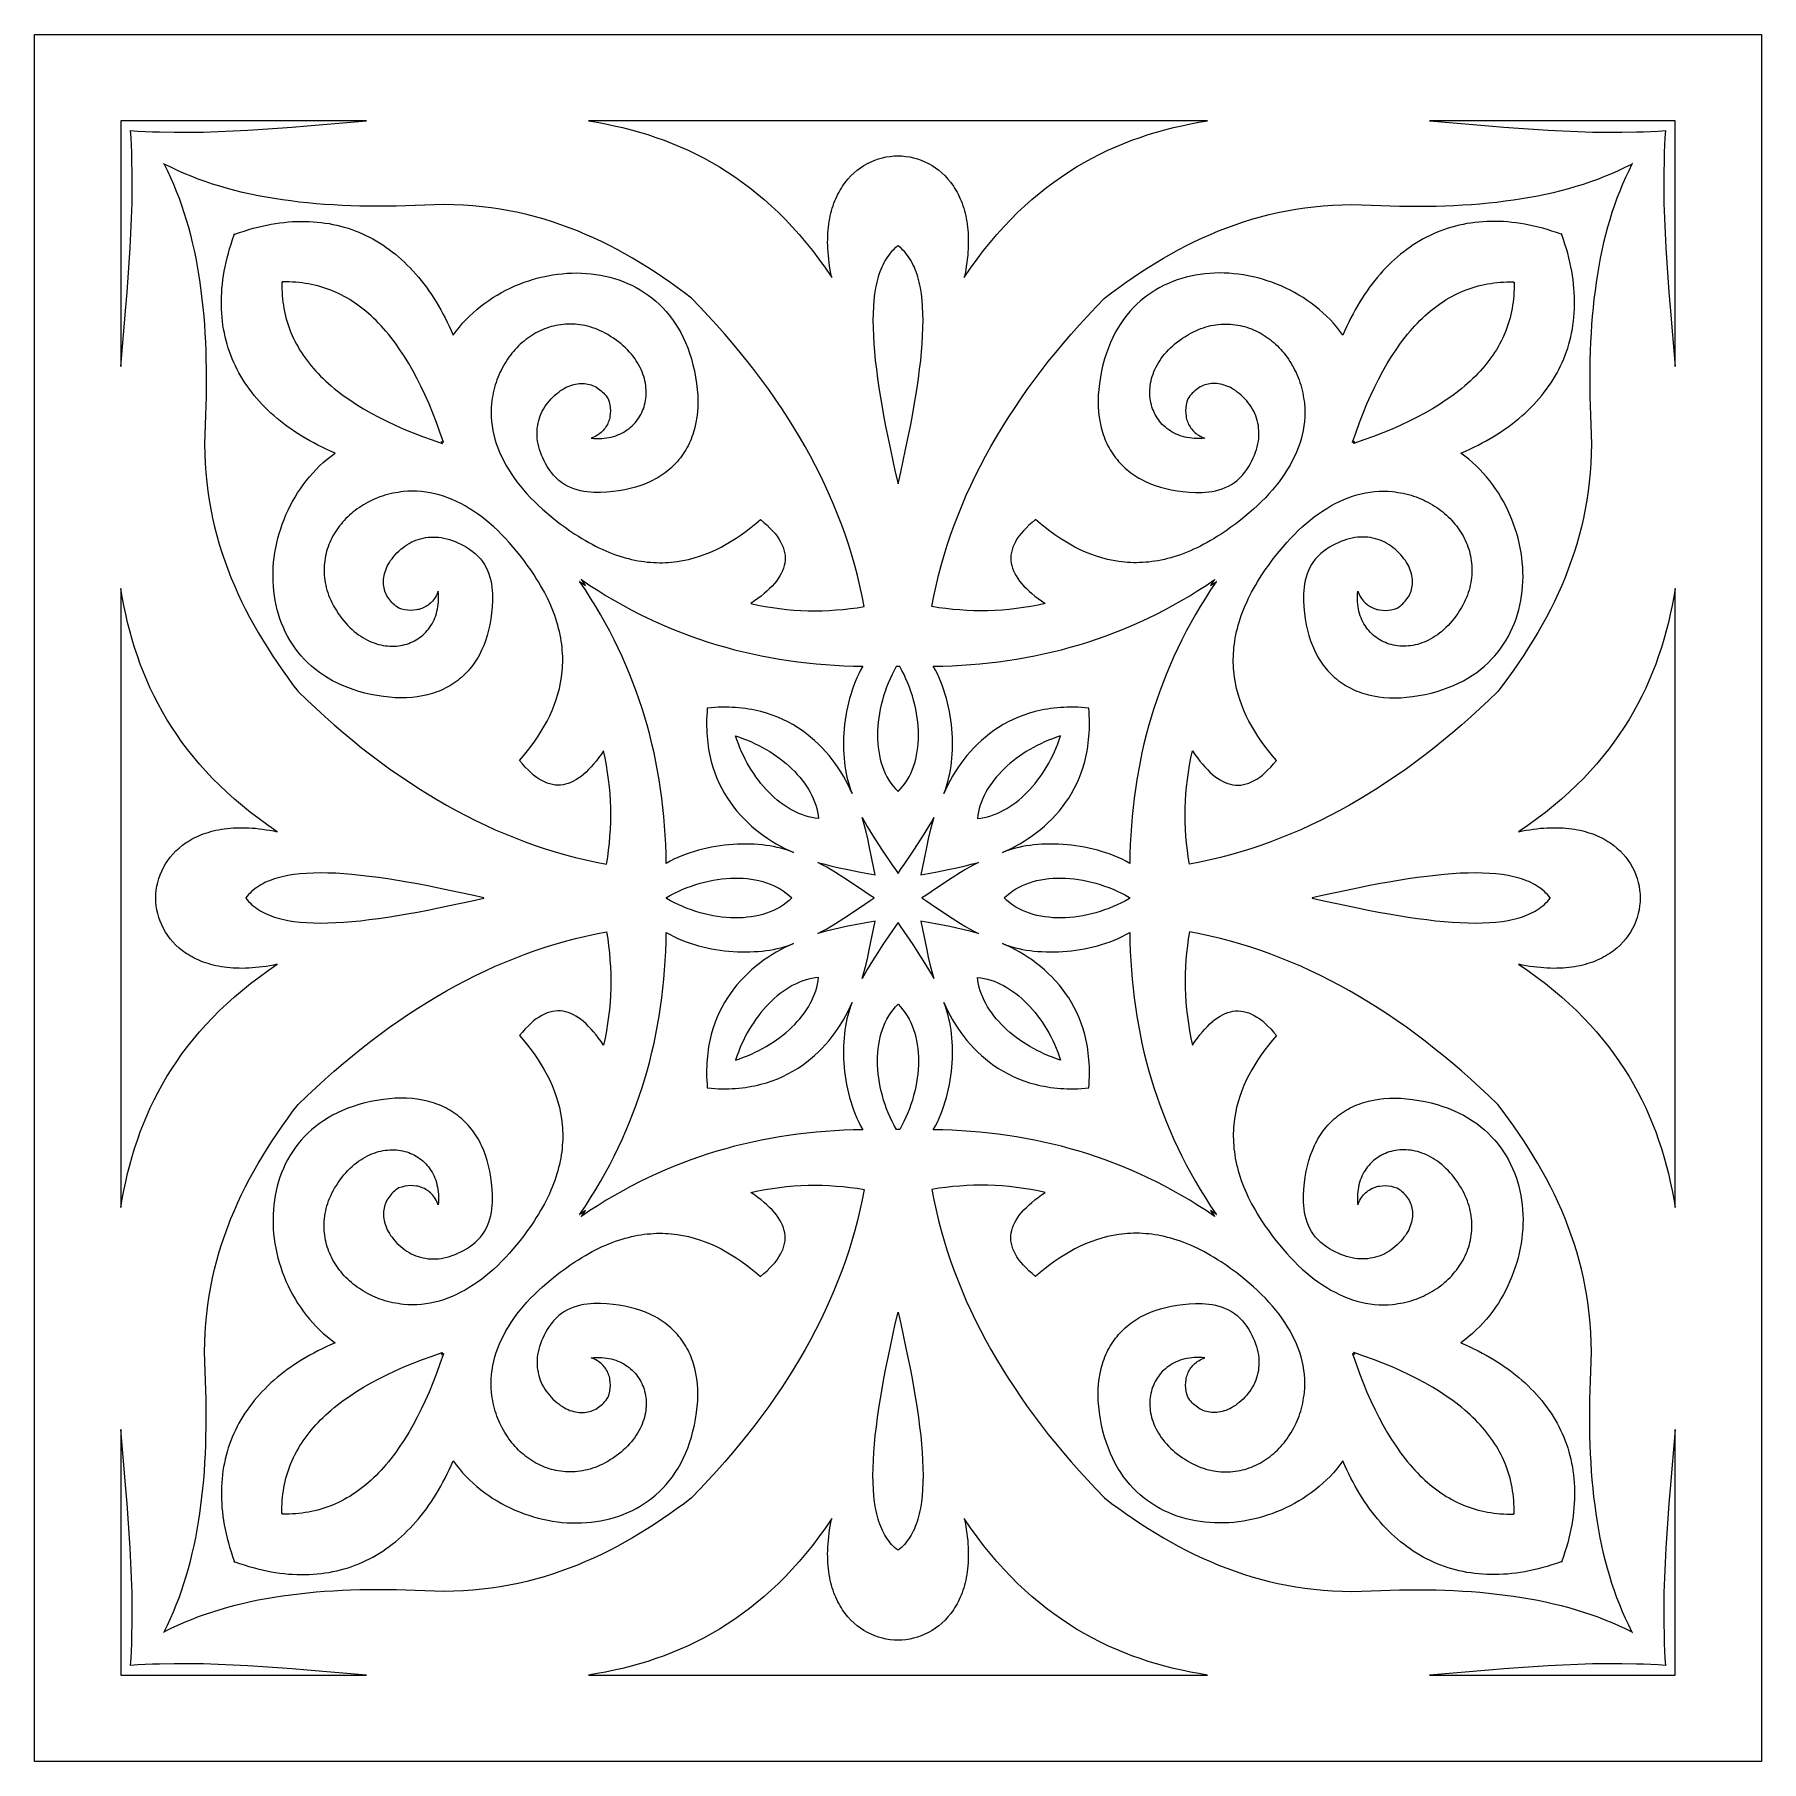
# Model space of a CAD drawing. Extents: x 38.7 to 88.7, y 79 to 129.
import ezdxf

# ---------------------------------------------------------------- set-up
doc = ezdxf.new("R2010")
doc.units = 0
doc.header["$MEASUREMENT"] = 0
doc.layers.add('LAYER_1', color=18, linetype='CONTINUOUS')

msp = doc.modelspace()

# ---------------------------------------------------------------- linework, layer by layer
at = {"layer": 'LAYER_1'}
for points in [[(38.681, 129.025), (88.681, 129.025), (88.681, 79.025), (38.681, 79.025)], [(41.181, 119.416), (41.327, 121.131), (41.361, 121.561), (41.394, 121.99), (41.424, 122.419), (41.45, 122.848), (41.473, 123.276), (41.491, 123.704), (41.503, 124.13), (41.51, 124.556), (41.51, 124.98), (41.502, 125.402), (41.496, 125.613), (41.487, 125.823), (41.476, 126.033), (41.463, 126.243), (41.673, 126.23), (41.882, 126.219), (42.093, 126.21), (42.303, 126.203), (42.726, 126.196), (43.15, 126.196), (43.575, 126.202), (44.002, 126.215), (44.429, 126.233), (44.857, 126.255), (45.286, 126.282), (45.715, 126.312), (46.144, 126.344), (46.574, 126.379), (48.288, 126.525), (41.181, 126.525)], [(63.681, 125.512), (63.794, 125.509), (63.908, 125.498), (64.02, 125.481), (64.132, 125.457), (64.243, 125.426), (64.351, 125.389), (64.458, 125.344), (64.563, 125.292), (64.666, 125.234), (64.765, 125.169), (64.861, 125.097), (64.954, 125.018), (65.043, 124.932), (65.128, 124.839), (65.209, 124.739), (65.285, 124.633), (65.321, 124.577), (65.355, 124.52), (65.389, 124.46), (65.421, 124.399), (65.451, 124.337), (65.481, 124.272), (65.508, 124.206), (65.534, 124.138), (65.559, 124.069), (65.582, 123.998), (65.603, 123.925), (65.623, 123.85), (65.641, 123.774), (65.657, 123.695), (65.671, 123.616), (65.684, 123.534), (65.694, 123.451), (65.703, 123.366), (65.709, 123.279), (65.714, 123.19), (65.717, 123.1), (65.717, 123.008), (65.716, 122.915), (65.712, 122.819), (65.706, 122.722), (65.698, 122.624), (65.687, 122.523), (65.674, 122.421), (65.659, 122.317), (65.642, 122.212), (65.622, 122.104), (65.599, 121.995), (65.783, 122.263), (65.97, 122.52), (66.159, 122.768), (66.351, 123.007), (66.546, 123.236), (66.743, 123.456), (66.943, 123.667), (67.145, 123.869), (67.35, 124.063), (67.557, 124.248), (67.767, 124.425), (67.979, 124.594), (68.193, 124.755), (68.41, 124.908), (68.629, 125.054), (68.85, 125.192), (69.073, 125.323), (69.298, 125.446), (69.525, 125.563), (69.754, 125.673), (69.985, 125.776), (70.218, 125.873), (70.453, 125.964), (70.69, 126.048), (70.928, 126.127), (71.169, 126.2), (71.41, 126.267), (71.654, 126.329), (71.899, 126.385), (72.146, 126.437), (72.394, 126.483), (72.644, 126.525), (54.718, 126.525), (54.968, 126.483), (55.216, 126.437), (55.462, 126.385), (55.707, 126.329), (55.951, 126.267), (56.193, 126.2), (56.433, 126.127), (56.671, 126.048), (56.908, 125.964), (57.143, 125.873), (57.376, 125.776), (57.607, 125.673), (57.836, 125.563), (58.064, 125.446), (58.289, 125.323), (58.512, 125.192), (58.733, 125.054), (58.952, 124.908), (59.168, 124.755), (59.382, 124.594), (59.594, 124.425), (59.804, 124.248), (60.011, 124.063), (60.216, 123.869), (60.419, 123.667), (60.619, 123.456), (60.816, 123.236), (61.01, 123.007), (61.202, 122.768), (61.392, 122.52), (61.578, 122.263), (61.762, 121.995), (61.74, 122.104), (61.72, 122.212), (61.702, 122.317), (61.687, 122.421), (61.674, 122.523), (61.664, 122.624), (61.655, 122.722), (61.649, 122.819), (61.646, 122.915), (61.644, 123.008), (61.645, 123.1), (61.647, 123.19), (61.652, 123.279), (61.659, 123.366), (61.667, 123.451), (61.678, 123.534), (61.69, 123.616), (61.705, 123.695), (61.721, 123.774), (61.739, 123.85), (61.758, 123.925), (61.779, 123.998), (61.802, 124.069), (61.827, 124.138), (61.853, 124.206), (61.881, 124.272), (61.91, 124.337), (61.941, 124.399), (61.973, 124.46), (62.006, 124.52), (62.041, 124.577), (62.077, 124.633), (62.153, 124.739), (62.233, 124.839), (62.318, 124.932), (62.407, 125.018), (62.5, 125.097), (62.596, 125.169), (62.696, 125.234), (62.798, 125.292), (62.903, 125.344), (63.01, 125.389), (63.119, 125.426), (63.229, 125.457), (63.341, 125.481), (63.454, 125.498), (63.567, 125.509)], [(79.073, 126.525), (80.788, 126.379), (81.217, 126.344), (81.647, 126.312), (82.076, 126.282), (82.504, 126.255), (82.932, 126.233), (83.36, 126.215), (83.786, 126.202), (84.212, 126.196), (84.636, 126.196), (85.058, 126.203), (85.269, 126.21), (85.479, 126.219), (85.689, 126.23), (85.898, 126.243), (85.885, 126.033), (85.874, 125.823), (85.866, 125.613), (85.859, 125.402), (85.852, 124.98), (85.852, 124.556), (85.858, 124.13), (85.871, 123.704), (85.888, 123.276), (85.911, 122.848), (85.937, 122.419), (85.967, 121.99), (86, 121.561), (86.035, 121.131), (86.181, 119.416), (86.181, 126.525)], [(42.419, 125.287), (42.413, 125.289), (42.431, 125.272), (42.526, 125.082), (42.617, 124.889), (42.703, 124.692), (42.786, 124.492), (42.864, 124.288), (42.938, 124.082), (43.008, 123.872), (43.074, 123.659), (43.136, 123.443), (43.195, 123.224), (43.249, 123.001), (43.3, 122.776), (43.347, 122.548), (43.391, 122.318), (43.43, 122.084), (43.467, 121.848), (43.5, 121.608), (43.529, 121.367), (43.555, 121.122), (43.578, 120.875), (43.598, 120.626), (43.614, 120.374), (43.628, 120.119), (43.638, 119.863), (43.645, 119.604), (43.65, 119.342), (43.651, 119.079), (43.65, 118.813), (43.646, 118.545), (43.639, 118.275), (43.63, 118.003), (43.618, 117.728), (43.608, 117.443), (43.605, 117.162), (43.609, 116.883), (43.621, 116.608), (43.64, 116.337), (43.666, 116.068), (43.698, 115.803), (43.738, 115.541), (43.784, 115.281), (43.836, 115.025), (43.894, 114.772), (43.959, 114.521), (44.029, 114.273), (44.105, 114.028), (44.187, 113.785), (44.275, 113.545), (44.368, 113.308), (44.466, 113.073), (44.569, 112.84), (44.677, 112.61), (44.79, 112.382), (44.908, 112.156), (45.03, 111.932), (45.157, 111.71), (45.287, 111.49), (45.422, 111.273), (45.561, 111.056), (45.704, 110.842), (45.851, 110.63), (46.001, 110.419), (46.154, 110.21), (46.311, 110.002), (46.57, 109.753), (46.831, 109.509), (47.093, 109.271), (47.356, 109.039), (47.62, 108.813), (47.885, 108.592), (48.152, 108.377), (48.42, 108.169), (48.689, 107.966), (48.959, 107.769), (49.231, 107.578), (49.504, 107.393), (49.778, 107.214), (50.054, 107.041), (50.331, 106.874), (50.609, 106.713), (50.888, 106.559), (51.169, 106.411), (51.451, 106.269), (51.735, 106.133), (52.019, 106.003), (52.305, 105.88), (52.593, 105.763), (52.882, 105.653), (53.172, 105.548), (53.464, 105.451), (53.757, 105.36), (54.052, 105.275), (54.347, 105.197), (54.645, 105.125), (54.944, 105.06), (55.244, 105.002), (55.275, 105.204), (55.302, 105.406), (55.325, 105.609), (55.342, 105.812), (55.355, 106.016), (55.362, 106.22), (55.365, 106.425), (55.363, 106.63), (55.355, 106.836), (55.343, 107.042), (55.325, 107.248), (55.301, 107.455), (55.273, 107.663), (55.239, 107.871), (55.199, 108.08), (55.153, 108.289), (55.082, 108.184), (55.011, 108.084), (54.939, 107.99), (54.867, 107.901), (54.795, 107.819), (54.722, 107.741), (54.65, 107.67), (54.577, 107.605), (54.503, 107.545), (54.43, 107.492), (54.356, 107.444), (54.282, 107.403), (54.207, 107.369), (54.132, 107.34), (54.057, 107.318), (53.982, 107.303), (53.906, 107.294), (53.83, 107.292), (53.753, 107.296), (53.677, 107.308), (53.599, 107.326), (53.522, 107.351), (53.444, 107.384), (53.366, 107.423), (53.287, 107.47), (53.208, 107.524), (53.129, 107.586), (53.049, 107.655), (52.969, 107.732), (52.888, 107.816), (52.807, 107.908), (52.725, 108.008), (52.841, 108.143), (52.953, 108.281), (53.06, 108.421), (53.162, 108.563), (53.26, 108.706), (53.352, 108.852), (53.439, 109), (53.521, 109.149), (53.596, 109.301), (53.665, 109.455), (53.728, 109.611), (53.785, 109.769), (53.834, 109.929), (53.877, 110.091), (53.912, 110.255), (53.939, 110.421), (53.95, 110.505), (53.959, 110.59), (53.965, 110.675), (53.97, 110.76), (53.973, 110.846), (53.973, 110.933), (53.972, 111.02), (53.968, 111.108), (53.962, 111.196), (53.953, 111.285), (53.943, 111.374), (53.93, 111.464), (53.915, 111.554), (53.897, 111.645), (53.878, 111.737), (53.855, 111.829), (53.83, 111.921), (53.803, 112.015), (53.773, 112.108), (53.741, 112.203), (53.706, 112.298), (53.669, 112.393), (53.629, 112.489), (53.586, 112.585), (53.54, 112.683), (53.492, 112.78), (53.441, 112.878), (53.387, 112.977), (53.331, 113.077), (53.271, 113.177), (53.209, 113.277), (53.144, 113.378), (53.046, 113.523), (52.947, 113.665), (52.846, 113.803), (52.743, 113.938), (52.638, 114.068), (52.532, 114.195), (52.424, 114.318), (52.315, 114.436), (52.204, 114.551), (52.091, 114.661), (51.977, 114.767), (51.862, 114.868), (51.746, 114.964), (51.628, 115.056), (51.509, 115.143), (51.389, 115.226), (51.268, 115.303), (51.146, 115.375), (51.023, 115.442), (50.899, 115.503), (50.775, 115.559), (50.649, 115.61), (50.523, 115.655), (50.396, 115.694), (50.268, 115.727), (50.14, 115.755), (50.012, 115.776), (49.883, 115.792), (49.753, 115.801), (49.623, 115.804), (49.493, 115.8), (49.363, 115.79), (49.284, 115.781), (49.205, 115.77), (49.127, 115.757), (49.051, 115.742), (48.975, 115.725), (48.9, 115.706), (48.825, 115.684), (48.752, 115.661), (48.68, 115.636), (48.609, 115.61), (48.539, 115.581), (48.471, 115.551), (48.403, 115.519), (48.337, 115.485), (48.272, 115.449), (48.208, 115.412), (48.146, 115.373), (48.085, 115.333), (48.025, 115.291), (47.967, 115.248), (47.91, 115.203), (47.855, 115.157), (47.801, 115.11), (47.749, 115.061), (47.698, 115.011), (47.649, 114.959), (47.602, 114.907), (47.556, 114.853), (47.513, 114.798), (47.471, 114.742), (47.431, 114.685), (47.392, 114.627), (47.356, 114.567), (47.322, 114.507), (47.289, 114.446), (47.259, 114.384), (47.23, 114.321), (47.204, 114.257), (47.18, 114.193), (47.158, 114.128), (47.138, 114.062), (47.12, 113.995), (47.105, 113.928), (47.092, 113.86), (47.081, 113.791), (47.073, 113.722), (47.067, 113.653), (47.063, 113.583), (47.062, 113.513), (47.064, 113.442), (47.068, 113.371), (47.074, 113.299), (47.084, 113.228), (47.095, 113.156), (47.11, 113.084), (47.127, 113.011), (47.147, 112.939), (47.17, 112.866), (47.196, 112.794), (47.224, 112.721), (47.256, 112.648), (47.29, 112.576), (47.328, 112.503), (47.368, 112.431), (47.419, 112.347), (47.472, 112.266), (47.526, 112.189), (47.582, 112.115), (47.638, 112.045), (47.696, 111.978), (47.754, 111.915), (47.814, 111.855), (47.875, 111.798), (47.936, 111.745), (47.998, 111.695), (48.061, 111.648), (48.124, 111.605), (48.188, 111.564), (48.252, 111.527), (48.317, 111.493), (48.382, 111.462), (48.447, 111.434), (48.512, 111.409), (48.578, 111.387), (48.643, 111.369), (48.708, 111.353), (48.773, 111.34), (48.838, 111.329), (48.902, 111.322), (48.967, 111.317), (49.03, 111.316), (49.093, 111.317), (49.156, 111.32), (49.218, 111.327), (49.279, 111.336), (49.339, 111.347), (49.398, 111.362), (49.456, 111.378), (49.514, 111.398), (49.57, 111.419), (49.624, 111.443), (49.678, 111.47), (49.73, 111.499), (49.781, 111.53), (49.83, 111.564), (49.877, 111.6), (49.923, 111.638), (49.968, 111.679), (50.01, 111.721), (50.05, 111.766), (50.089, 111.813), (50.125, 111.862), (50.159, 111.913), (50.191, 111.966), (50.221, 112.021), (50.249, 112.079), (50.274, 112.138), (50.296, 112.199), (50.316, 112.261), (50.333, 112.326), (50.348, 112.392), (50.36, 112.461), (50.369, 112.531), (50.374, 112.602), (50.377, 112.676), (50.377, 112.751), (50.374, 112.827), (50.367, 112.905), (50.348, 112.858), (50.328, 112.813), (50.306, 112.771), (50.282, 112.73), (50.257, 112.692), (50.23, 112.655), (50.202, 112.621), (50.173, 112.589), (50.142, 112.559), (50.11, 112.531), (50.078, 112.506), (50.043, 112.482), (50.008, 112.46), (49.972, 112.441), (49.936, 112.423), (49.898, 112.407), (49.859, 112.394), (49.82, 112.382), (49.78, 112.373), (49.74, 112.365), (49.657, 112.355), (49.573, 112.353), (49.488, 112.359), (49.402, 112.372), (49.316, 112.392), (49.231, 112.42), (49.187, 112.448), (49.144, 112.479), (49.104, 112.511), (49.066, 112.544), (49.03, 112.58), (48.996, 112.616), (48.965, 112.655), (48.936, 112.694), (48.909, 112.735), (48.884, 112.777), (48.862, 112.821), (48.843, 112.865), (48.826, 112.911), (48.812, 112.958), (48.801, 113.005), (48.792, 113.054), (48.786, 113.103), (48.783, 113.154), (48.783, 113.204), (48.786, 113.256), (48.792, 113.308), (48.801, 113.361), (48.813, 113.414), (48.829, 113.467), (48.847, 113.521), (48.869, 113.575), (48.894, 113.63), (48.923, 113.684), (48.955, 113.739), (48.991, 113.793), (49.031, 113.848), (49.074, 113.902), (49.123, 113.961), (49.175, 114.017), (49.229, 114.07), (49.285, 114.12), (49.342, 114.167), (49.401, 114.211), (49.462, 114.252), (49.524, 114.289), (49.588, 114.324), (49.654, 114.355), (49.721, 114.382), (49.789, 114.407), (49.858, 114.427), (49.929, 114.444), (50.001, 114.458), (50.074, 114.468), (50.148, 114.474), (50.224, 114.476), (50.3, 114.474), (50.377, 114.468), (50.455, 114.458), (50.534, 114.444), (50.614, 114.426), (50.694, 114.404), (50.775, 114.378), (50.856, 114.347), (50.939, 114.311), (51.021, 114.271), (51.104, 114.227), (51.187, 114.178), (51.271, 114.124), (51.355, 114.066), (51.399, 114.032), (51.441, 113.997), (51.481, 113.961), (51.519, 113.924), (51.555, 113.885), (51.589, 113.846), (51.652, 113.765), (51.707, 113.68), (51.756, 113.593), (51.798, 113.503), (51.834, 113.41), (51.864, 113.316), (51.888, 113.221), (51.907, 113.124), (51.921, 113.026), (51.931, 112.928), (51.937, 112.83), (51.939, 112.732), (51.937, 112.635), (51.929, 112.452), (51.914, 112.275), (51.892, 112.104), (51.863, 111.938), (51.828, 111.778), (51.787, 111.624), (51.739, 111.475), (51.685, 111.332), (51.625, 111.196), (51.592, 111.13), (51.559, 111.065), (51.523, 111.002), (51.486, 110.94), (51.448, 110.88), (51.409, 110.822), (51.367, 110.765), (51.325, 110.71), (51.281, 110.656), (51.236, 110.604), (51.189, 110.553), (51.141, 110.504), (51.091, 110.457), (51.041, 110.411), (50.989, 110.367), (50.935, 110.324), (50.881, 110.284), (50.825, 110.244), (50.767, 110.207), (50.709, 110.171), (50.649, 110.137), (50.588, 110.105), (50.526, 110.074), (50.462, 110.045), (50.397, 110.017), (50.332, 109.992), (50.265, 109.968), (50.196, 109.946), (50.127, 109.925), (50.056, 109.907), (49.912, 109.875), (49.763, 109.85), (49.61, 109.833), (49.453, 109.822), (49.292, 109.819), (49.126, 109.824), (48.957, 109.836), (48.784, 109.856), (48.596, 109.885), (48.415, 109.919), (48.239, 109.96), (48.07, 110.006), (47.906, 110.058), (47.749, 110.115), (47.597, 110.177), (47.452, 110.244), (47.312, 110.315), (47.178, 110.392), (47.049, 110.472), (46.927, 110.557), (46.81, 110.646), (46.698, 110.739), (46.592, 110.836), (46.492, 110.937), (46.397, 111.041), (46.308, 111.148), (46.224, 111.259), (46.146, 111.372), (46.073, 111.489), (46.005, 111.608), (45.942, 111.729), (45.885, 111.853), (45.832, 111.98), (45.785, 112.108), (45.743, 112.238), (45.706, 112.37), (45.674, 112.503), (45.647, 112.638), (45.625, 112.774), (45.608, 112.911), (45.595, 113.049), (45.588, 113.187), (45.585, 113.327), (45.587, 113.467), (45.593, 113.607), (45.604, 113.747), (45.62, 113.887), (45.64, 114.027), (45.665, 114.166), (45.694, 114.305), (45.728, 114.443), (45.766, 114.581), (45.808, 114.717), (45.855, 114.852), (45.906, 114.986), (45.961, 115.119), (46.02, 115.25), (46.084, 115.379), (46.151, 115.505), (46.223, 115.63), (46.298, 115.753), (46.378, 115.873), (46.461, 115.99), (46.549, 116.105), (46.64, 116.217), (46.735, 116.325), (46.834, 116.431), (46.936, 116.533), (47.042, 116.631), (47.152, 116.726), (47.265, 116.816), (47.382, 116.903), (47.254, 116.959), (47.128, 117.017), (47.005, 117.077), (46.883, 117.138), (46.764, 117.2), (46.648, 117.265), (46.534, 117.33), (46.422, 117.397), (46.312, 117.466), (46.205, 117.536), (46.101, 117.607), (45.999, 117.68), (45.899, 117.755), (45.802, 117.831), (45.708, 117.908), (45.615, 117.987), (45.526, 118.067), (45.439, 118.149), (45.354, 118.231), (45.273, 118.316), (45.193, 118.401), (45.117, 118.488), (45.043, 118.577), (44.971, 118.666), (44.902, 118.757), (44.836, 118.85), (44.773, 118.943), (44.712, 119.038), (44.654, 119.134), (44.599, 119.232), (44.547, 119.331), (44.497, 119.431), (44.45, 119.532), (44.406, 119.634), (44.365, 119.738), (44.326, 119.843), (44.291, 119.949), (44.258, 120.056), (44.228, 120.164), (44.201, 120.274), (44.177, 120.385), (44.156, 120.496), (44.137, 120.609), (44.122, 120.723), (44.11, 120.839), (44.1, 120.955), (44.094, 121.072), (44.091, 121.191), (44.09, 121.31), (44.093, 121.431), (44.099, 121.552), (44.108, 121.675), (44.12, 121.799), (44.135, 121.923), (44.153, 122.049), (44.175, 122.176), (44.199, 122.303), (44.227, 122.432), (44.258, 122.562), (44.292, 122.692), (44.329, 122.824), (44.369, 122.956), (44.413, 123.089), (44.46, 123.224), (44.448, 123.236), (44.448, 123.236), (44.448, 123.236), (44.454, 123.236), (44.457, 123.236), (44.46, 123.234), (44.461, 123.237), (44.465, 123.239), (44.463, 123.241), (44.463, 123.243), (44.464, 123.243), (44.467, 123.241), (44.468, 123.244), (44.472, 123.246), (44.469, 123.249), (44.47, 123.252), (44.47, 123.258), (44.47, 123.258), (44.47, 123.258), (44.482, 123.245), (44.616, 123.292), (44.749, 123.336), (44.882, 123.377), (45.013, 123.414), (45.144, 123.448), (45.273, 123.479), (45.402, 123.507), (45.53, 123.531), (45.656, 123.552), (45.782, 123.571), (45.907, 123.586), (46.03, 123.598), (46.153, 123.607), (46.275, 123.612), (46.395, 123.615), (46.515, 123.615), (46.633, 123.611), (46.751, 123.605), (46.867, 123.596), (46.982, 123.583), (47.096, 123.568), (47.209, 123.55), (47.321, 123.529), (47.432, 123.505), (47.541, 123.478), (47.65, 123.448), (47.757, 123.415), (47.863, 123.379), (47.968, 123.341), (48.071, 123.3), (48.174, 123.255), (48.275, 123.209), (48.375, 123.159), (48.474, 123.106), (48.571, 123.051), (48.667, 122.993), (48.762, 122.933), (48.856, 122.869), (48.948, 122.803), (49.039, 122.734), (49.129, 122.663), (49.217, 122.589), (49.304, 122.512), (49.39, 122.433), (49.474, 122.351), (49.557, 122.267), (49.638, 122.18), (49.719, 122.09), (49.797, 121.998), (49.875, 121.904), (49.951, 121.806), (50.025, 121.707), (50.098, 121.605), (50.17, 121.5), (50.24, 121.393), (50.308, 121.284), (50.375, 121.172), (50.441, 121.058), (50.505, 120.941), (50.568, 120.823), (50.629, 120.701), (50.688, 120.578), (50.746, 120.452), (50.803, 120.323), (50.889, 120.44), (50.98, 120.554), (51.074, 120.664), (51.173, 120.77), (51.275, 120.872), (51.38, 120.971), (51.489, 121.066), (51.601, 121.157), (51.715, 121.244), (51.833, 121.328), (51.953, 121.407), (52.075, 121.483), (52.2, 121.554), (52.327, 121.622), (52.456, 121.685), (52.587, 121.745), (52.719, 121.8), (52.853, 121.851), (52.988, 121.897), (53.125, 121.94), (53.262, 121.978), (53.4, 122.011), (53.539, 122.041), (53.679, 122.065), (53.819, 122.086), (53.959, 122.101), (54.099, 122.113), (54.239, 122.119), (54.379, 122.121), (54.518, 122.118), (54.657, 122.11), (54.795, 122.098), (54.932, 122.081), (55.068, 122.059), (55.203, 122.032), (55.336, 122), (55.468, 121.963), (55.598, 121.921), (55.726, 121.873), (55.852, 121.821), (55.976, 121.764), (56.098, 121.701), (56.217, 121.633), (56.333, 121.56), (56.447, 121.482), (56.557, 121.398), (56.665, 121.308), (56.769, 121.214), (56.869, 121.113), (56.966, 121.008), (57.059, 120.896), (57.148, 120.779), (57.233, 120.657), (57.314, 120.528), (57.39, 120.394), (57.462, 120.254), (57.529, 120.108), (57.591, 119.957), (57.648, 119.799), (57.699, 119.636), (57.745, 119.466), (57.786, 119.291), (57.821, 119.109), (57.85, 118.922), (57.87, 118.749), (57.882, 118.579), (57.886, 118.414), (57.883, 118.253), (57.873, 118.095), (57.856, 117.942), (57.831, 117.794), (57.799, 117.649), (57.78, 117.579), (57.76, 117.509), (57.738, 117.441), (57.714, 117.374), (57.688, 117.308), (57.661, 117.243), (57.632, 117.18), (57.601, 117.118), (57.569, 117.057), (57.535, 116.997), (57.499, 116.938), (57.461, 116.881), (57.422, 116.825), (57.381, 116.77), (57.339, 116.717), (57.295, 116.665), (57.249, 116.614), (57.202, 116.565), (57.153, 116.517), (57.102, 116.47), (57.05, 116.425), (56.996, 116.381), (56.941, 116.338), (56.884, 116.297), (56.825, 116.257), (56.765, 116.219), (56.704, 116.182), (56.641, 116.147), (56.576, 116.113), (56.51, 116.081), (56.373, 116.021), (56.231, 115.967), (56.082, 115.919), (55.928, 115.877), (55.768, 115.842), (55.602, 115.814), (55.43, 115.792), (55.254, 115.777), (55.071, 115.768), (54.974, 115.767), (54.876, 115.769), (54.778, 115.774), (54.68, 115.784), (54.582, 115.798), (54.485, 115.818), (54.389, 115.842), (54.295, 115.872), (54.203, 115.908), (54.113, 115.95), (54.025, 115.998), (53.941, 116.054), (53.86, 116.116), (53.82, 116.15), (53.782, 116.186), (53.745, 116.224), (53.709, 116.264), (53.673, 116.307), (53.639, 116.351), (53.581, 116.435), (53.527, 116.518), (53.478, 116.602), (53.434, 116.685), (53.394, 116.767), (53.359, 116.849), (53.328, 116.931), (53.301, 117.012), (53.279, 117.092), (53.261, 117.172), (53.247, 117.251), (53.237, 117.329), (53.232, 117.406), (53.23, 117.482), (53.232, 117.557), (53.238, 117.632), (53.248, 117.705), (53.261, 117.777), (53.278, 117.848), (53.299, 117.917), (53.323, 117.985), (53.351, 118.052), (53.382, 118.117), (53.416, 118.181), (53.454, 118.244), (53.495, 118.304), (53.539, 118.364), (53.586, 118.421), (53.636, 118.477), (53.689, 118.53), (53.745, 118.582), (53.803, 118.632), (53.858, 118.675), (53.912, 118.715), (53.967, 118.75), (54.022, 118.782), (54.076, 118.811), (54.13, 118.837), (54.184, 118.858), (54.238, 118.877), (54.292, 118.892), (54.345, 118.905), (54.397, 118.914), (54.45, 118.92), (54.501, 118.922), (54.552, 118.922), (54.602, 118.919), (54.652, 118.914), (54.7, 118.905), (54.748, 118.893), (54.794, 118.879), (54.84, 118.862), (54.885, 118.843), (54.928, 118.821), (54.97, 118.797), (55.011, 118.77), (55.051, 118.741), (55.089, 118.709), (55.126, 118.675), (55.161, 118.639), (55.195, 118.601), (55.227, 118.561), (55.257, 118.519), (55.286, 118.475), (55.314, 118.389), (55.334, 118.303), (55.347, 118.218), (55.352, 118.132), (55.35, 118.048), (55.341, 117.966), (55.333, 117.925), (55.323, 117.886), (55.312, 117.846), (55.298, 117.808), (55.283, 117.77), (55.265, 117.733), (55.245, 117.697), (55.224, 117.662), (55.2, 117.628), (55.174, 117.595), (55.146, 117.563), (55.116, 117.533), (55.084, 117.503), (55.05, 117.475), (55.014, 117.449), (54.976, 117.424), (54.935, 117.4), (54.892, 117.378), (54.848, 117.357), (54.8, 117.339), (54.879, 117.332), (54.955, 117.329), (55.03, 117.328), (55.104, 117.331), (55.175, 117.337), (55.245, 117.346), (55.313, 117.358), (55.38, 117.372), (55.444, 117.389), (55.507, 117.409), (55.568, 117.432), (55.627, 117.457), (55.684, 117.484), (55.739, 117.514), (55.792, 117.546), (55.844, 117.58), (55.893, 117.617), (55.939, 117.655), (55.984, 117.696), (56.027, 117.738), (56.067, 117.782), (56.106, 117.828), (56.142, 117.876), (56.175, 117.925), (56.207, 117.976), (56.236, 118.028), (56.262, 118.081), (56.286, 118.136), (56.308, 118.192), (56.327, 118.249), (56.344, 118.308), (56.358, 118.367), (56.37, 118.427), (56.379, 118.488), (56.385, 118.55), (56.389, 118.612), (56.39, 118.675), (56.388, 118.739), (56.384, 118.803), (56.376, 118.868), (56.366, 118.933), (56.353, 118.998), (56.337, 119.063), (56.318, 119.128), (56.296, 119.194), (56.272, 119.259), (56.244, 119.324), (56.213, 119.389), (56.179, 119.453), (56.142, 119.518), (56.101, 119.582), (56.058, 119.645), (56.011, 119.708), (55.961, 119.77), (55.908, 119.831), (55.851, 119.892), (55.791, 119.951), (55.728, 120.01), (55.661, 120.067), (55.591, 120.124), (55.517, 120.179), (55.44, 120.233), (55.359, 120.286), (55.275, 120.337), (55.202, 120.378), (55.13, 120.415), (55.057, 120.45), (54.985, 120.481), (54.912, 120.51), (54.839, 120.535), (54.767, 120.558), (54.694, 120.578), (54.622, 120.596), (54.55, 120.61), (54.478, 120.622), (54.406, 120.631), (54.335, 120.638), (54.264, 120.642), (54.193, 120.643), (54.123, 120.642), (54.053, 120.639), (53.983, 120.633), (53.914, 120.624), (53.846, 120.614), (53.778, 120.601), (53.711, 120.585), (53.644, 120.568), (53.578, 120.548), (53.513, 120.526), (53.448, 120.502), (53.384, 120.475), (53.322, 120.447), (53.26, 120.416), (53.198, 120.384), (53.138, 120.35), (53.079, 120.313), (53.021, 120.275), (52.964, 120.235), (52.908, 120.193), (52.853, 120.149), (52.799, 120.104), (52.746, 120.056), (52.695, 120.008), (52.645, 119.957), (52.596, 119.905), (52.548, 119.851), (52.502, 119.796), (52.457, 119.739), (52.414, 119.681), (52.372, 119.621), (52.332, 119.56), (52.293, 119.498), (52.256, 119.434), (52.221, 119.369), (52.187, 119.302), (52.155, 119.235), (52.125, 119.166), (52.096, 119.096), (52.069, 119.025), (52.044, 118.953), (52.021, 118.88), (52, 118.806), (51.981, 118.731), (51.964, 118.655), (51.949, 118.578), (51.935, 118.5), (51.924, 118.422), (51.916, 118.343), (51.905, 118.212), (51.902, 118.082), (51.905, 117.952), (51.914, 117.823), (51.929, 117.694), (51.951, 117.565), (51.978, 117.437), (52.012, 117.31), (52.051, 117.183), (52.096, 117.056), (52.146, 116.931), (52.202, 116.806), (52.264, 116.682), (52.331, 116.559), (52.403, 116.437), (52.48, 116.316), (52.562, 116.196), (52.649, 116.077), (52.741, 115.96), (52.838, 115.843), (52.939, 115.728), (53.045, 115.614), (53.155, 115.502), (53.269, 115.391), (53.388, 115.281), (53.511, 115.174), (53.637, 115.067), (53.768, 114.963), (53.902, 114.86), (54.041, 114.759), (54.182, 114.659), (54.328, 114.562), (54.429, 114.497), (54.529, 114.434), (54.629, 114.375), (54.728, 114.318), (54.827, 114.265), (54.925, 114.214), (55.023, 114.165), (55.12, 114.12), (55.217, 114.077), (55.313, 114.037), (55.408, 113.999), (55.503, 113.965), (55.597, 113.932), (55.691, 113.902), (55.784, 113.875), (55.877, 113.85), (55.969, 113.828), (56.06, 113.808), (56.151, 113.791), (56.242, 113.776), (56.332, 113.763), (56.421, 113.752), (56.51, 113.744), (56.598, 113.738), (56.686, 113.734), (56.773, 113.732), (56.859, 113.733), (56.945, 113.736), (57.031, 113.74), (57.116, 113.747), (57.2, 113.756), (57.284, 113.767), (57.451, 113.794), (57.615, 113.829), (57.777, 113.871), (57.937, 113.921), (58.095, 113.977), (58.251, 114.04), (58.404, 114.11), (58.556, 114.185), (58.706, 114.266), (58.854, 114.353), (58.999, 114.446), (59.143, 114.543), (59.285, 114.646), (59.424, 114.753), (59.562, 114.865), (59.698, 114.98), (59.798, 114.899), (59.89, 114.818), (59.974, 114.737), (60.051, 114.657), (60.12, 114.577), (60.181, 114.498), (60.235, 114.419), (60.282, 114.34), (60.322, 114.262), (60.354, 114.184), (60.38, 114.106), (60.398, 114.029), (60.409, 113.952), (60.414, 113.876), (60.412, 113.8), (60.403, 113.724), (60.387, 113.648), (60.365, 113.573), (60.337, 113.498), (60.302, 113.424), (60.261, 113.35), (60.214, 113.276), (60.16, 113.202), (60.101, 113.129), (60.035, 113.056), (59.964, 112.983), (59.887, 112.911), (59.804, 112.839), (59.716, 112.767), (59.622, 112.695), (59.522, 112.624), (59.417, 112.552), (59.626, 112.507), (59.835, 112.467), (60.043, 112.433), (60.25, 112.404), (60.457, 112.381), (60.664, 112.363), (60.87, 112.35), (61.076, 112.343), (61.281, 112.34), (61.486, 112.343), (61.69, 112.351), (61.894, 112.364), (62.097, 112.381), (62.3, 112.403), (62.502, 112.43), (62.704, 112.462), (62.645, 112.762), (62.58, 113.061), (62.509, 113.358), (62.431, 113.654), (62.346, 113.949), (62.255, 114.242), (62.157, 114.533), (62.053, 114.824), (61.943, 115.113), (61.826, 115.4), (61.702, 115.686), (61.573, 115.971), (61.437, 116.255), (61.295, 116.537), (61.147, 116.817), (60.992, 117.097), (60.831, 117.375), (60.665, 117.652), (60.492, 117.927), (60.313, 118.202), (60.128, 118.475), (59.937, 118.746), (59.74, 119.017), (59.537, 119.286), (59.328, 119.554), (59.113, 119.82), (58.893, 120.086), (58.667, 120.35), (58.435, 120.613), (58.197, 120.875), (57.953, 121.135), (57.704, 121.394), (57.496, 121.551), (57.287, 121.705), (57.076, 121.855), (56.863, 122.001), (56.649, 122.144), (56.433, 122.283), (56.215, 122.418), (55.995, 122.549), (55.774, 122.676), (55.55, 122.798), (55.324, 122.916), (55.096, 123.029), (54.865, 123.137), (54.633, 123.24), (54.398, 123.338), (54.16, 123.431), (53.92, 123.518), (53.678, 123.6), (53.432, 123.677), (53.185, 123.747), (52.934, 123.811), (52.681, 123.87), (52.424, 123.922), (52.165, 123.968), (51.903, 124.007), (51.637, 124.04), (51.369, 124.065), (51.097, 124.084), (50.822, 124.096), (50.544, 124.101), (50.262, 124.098), (49.977, 124.087), (49.703, 124.075), (49.431, 124.066), (49.161, 124.059), (48.893, 124.055), (48.627, 124.054), (48.363, 124.056), (48.102, 124.06), (47.843, 124.067), (47.586, 124.078), (47.332, 124.091), (47.08, 124.108), (46.83, 124.127), (46.583, 124.15), (46.339, 124.176), (46.097, 124.206), (45.858, 124.239), (45.622, 124.275), (45.388, 124.315), (45.157, 124.359), (44.929, 124.406), (44.704, 124.456), (44.482, 124.511), (44.263, 124.569), (44.047, 124.631), (43.834, 124.697), (43.624, 124.768), (43.417, 124.842), (43.214, 124.92), (43.014, 125.002), (42.817, 125.089), (42.623, 125.18), (42.433, 125.275), (42.417, 125.292)], [(84.942, 125.287), (84.948, 125.289), (84.931, 125.272), (84.836, 125.082), (84.745, 124.889), (84.658, 124.692), (84.576, 124.492), (84.497, 124.288), (84.423, 124.082), (84.353, 123.872), (84.287, 123.659), (84.225, 123.443), (84.167, 123.224), (84.112, 123.001), (84.061, 122.776), (84.014, 122.548), (83.971, 122.318), (83.931, 122.084), (83.895, 121.848), (83.862, 121.608), (83.832, 121.367), (83.806, 121.122), (83.783, 120.875), (83.764, 120.626), (83.747, 120.374), (83.734, 120.119), (83.723, 119.863), (83.716, 119.604), (83.712, 119.342), (83.71, 119.079), (83.711, 118.813), (83.715, 118.545), (83.722, 118.275), (83.731, 118.003), (83.743, 117.728), (83.754, 117.443), (83.756, 117.162), (83.752, 116.883), (83.74, 116.608), (83.721, 116.337), (83.696, 116.068), (83.663, 115.803), (83.624, 115.541), (83.578, 115.281), (83.526, 115.025), (83.467, 114.772), (83.403, 114.521), (83.332, 114.273), (83.256, 114.028), (83.174, 113.785), (83.087, 113.545), (82.994, 113.308), (82.896, 113.073), (82.793, 112.84), (82.684, 112.61), (82.571, 112.382), (82.454, 112.156), (82.331, 111.932), (82.205, 111.71), (82.074, 111.49), (81.939, 111.273), (81.8, 111.056), (81.657, 110.842), (81.511, 110.63), (81.361, 110.419), (81.207, 110.21), (81.05, 110.002), (80.791, 109.753), (80.53, 109.509), (80.269, 109.271), (80.006, 109.039), (79.741, 108.813), (79.476, 108.592), (79.209, 108.377), (78.942, 108.169), (78.672, 107.966), (78.402, 107.769), (78.13, 107.578), (77.857, 107.393), (77.583, 107.214), (77.308, 107.041), (77.031, 106.874), (76.753, 106.713), (76.473, 106.559), (76.192, 106.411), (75.91, 106.269), (75.627, 106.133), (75.342, 106.003), (75.056, 105.88), (74.768, 105.763), (74.479, 105.653), (74.189, 105.548), (73.897, 105.451), (73.604, 105.36), (73.31, 105.275), (73.014, 105.197), (72.717, 105.125), (72.418, 105.06), (72.118, 105.002), (72.086, 105.204), (72.059, 105.406), (72.037, 105.609), (72.019, 105.812), (72.007, 106.016), (71.999, 106.22), (71.996, 106.425), (71.999, 106.63), (72.006, 106.836), (72.019, 107.042), (72.037, 107.248), (72.06, 107.455), (72.089, 107.663), (72.123, 107.871), (72.163, 108.08), (72.208, 108.289), (72.279, 108.184), (72.351, 108.084), (72.422, 107.99), (72.494, 107.901), (72.567, 107.819), (72.639, 107.741), (72.712, 107.67), (72.785, 107.605), (72.858, 107.545), (72.932, 107.492), (73.006, 107.444), (73.08, 107.403), (73.154, 107.369), (73.229, 107.34), (73.304, 107.318), (73.38, 107.303), (73.455, 107.294), (73.532, 107.292), (73.608, 107.296), (73.685, 107.308), (73.762, 107.326), (73.839, 107.351), (73.917, 107.384), (73.996, 107.423), (74.074, 107.47), (74.153, 107.524), (74.233, 107.586), (74.313, 107.655), (74.393, 107.732), (74.473, 107.816), (74.555, 107.908), (74.636, 108.008), (74.52, 108.143), (74.409, 108.281), (74.302, 108.421), (74.199, 108.563), (74.102, 108.706), (74.009, 108.852), (73.922, 109), (73.841, 109.149), (73.765, 109.301), (73.696, 109.455), (73.633, 109.611), (73.577, 109.769), (73.527, 109.929), (73.485, 110.091), (73.45, 110.255), (73.422, 110.421), (73.412, 110.505), (73.403, 110.59), (73.396, 110.675), (73.391, 110.76), (73.389, 110.846), (73.388, 110.933), (73.39, 111.02), (73.394, 111.108), (73.4, 111.196), (73.408, 111.285), (73.419, 111.374), (73.431, 111.464), (73.446, 111.554), (73.464, 111.645), (73.484, 111.737), (73.506, 111.829), (73.531, 111.921), (73.558, 112.015), (73.588, 112.108), (73.62, 112.203), (73.655, 112.298), (73.693, 112.393), (73.733, 112.489), (73.776, 112.585), (73.821, 112.683), (73.869, 112.78), (73.92, 112.878), (73.974, 112.977), (74.031, 113.077), (74.09, 113.177), (74.152, 113.277), (74.218, 113.378), (74.315, 113.523), (74.414, 113.665), (74.515, 113.803), (74.618, 113.938), (74.723, 114.068), (74.829, 114.195), (74.937, 114.318), (75.047, 114.436), (75.158, 114.551), (75.27, 114.661), (75.384, 114.767), (75.499, 114.868), (75.616, 114.964), (75.733, 115.056), (75.852, 115.143), (75.972, 115.226), (76.093, 115.303), (76.215, 115.375), (76.338, 115.442), (76.462, 115.503), (76.587, 115.559), (76.712, 115.61), (76.838, 115.655), (76.965, 115.694), (77.093, 115.727), (77.221, 115.755), (77.35, 115.776), (77.479, 115.792), (77.608, 115.801), (77.738, 115.804), (77.868, 115.8), (77.998, 115.79), (78.078, 115.781), (78.156, 115.77), (78.234, 115.757), (78.311, 115.742), (78.387, 115.725), (78.462, 115.706), (78.536, 115.684), (78.609, 115.661), (78.681, 115.636), (78.752, 115.61), (78.822, 115.581), (78.891, 115.551), (78.958, 115.519), (79.024, 115.485), (79.09, 115.449), (79.153, 115.412), (79.216, 115.373), (79.277, 115.333), (79.337, 115.291), (79.395, 115.248), (79.452, 115.203), (79.507, 115.157), (79.561, 115.11), (79.613, 115.061), (79.663, 115.011), (79.712, 114.959), (79.759, 114.907), (79.805, 114.853), (79.849, 114.798), (79.891, 114.742), (79.931, 114.685), (79.969, 114.627), (80.005, 114.567), (80.04, 114.507), (80.072, 114.446), (80.103, 114.384), (80.131, 114.321), (80.157, 114.257), (80.182, 114.193), (80.204, 114.128), (80.223, 114.062), (80.241, 113.995), (80.256, 113.928), (80.27, 113.86), (80.28, 113.791), (80.289, 113.722), (80.295, 113.653), (80.298, 113.583), (80.299, 113.513), (80.298, 113.442), (80.294, 113.371), (80.287, 113.299), (80.278, 113.228), (80.266, 113.156), (80.251, 113.084), (80.234, 113.011), (80.214, 112.939), (80.191, 112.866), (80.166, 112.794), (80.137, 112.721), (80.105, 112.648), (80.071, 112.576), (80.034, 112.503), (79.993, 112.431), (79.942, 112.347), (79.889, 112.266), (79.835, 112.189), (79.78, 112.115), (79.723, 112.045), (79.666, 111.978), (79.607, 111.915), (79.547, 111.855), (79.487, 111.798), (79.425, 111.745), (79.363, 111.695), (79.301, 111.648), (79.237, 111.605), (79.173, 111.564), (79.109, 111.527), (79.045, 111.493), (78.98, 111.462), (78.914, 111.434), (78.849, 111.409), (78.784, 111.387), (78.719, 111.369), (78.653, 111.353), (78.588, 111.34), (78.523, 111.329), (78.459, 111.322), (78.395, 111.317), (78.331, 111.316), (78.268, 111.317), (78.206, 111.32), (78.144, 111.327), (78.083, 111.336), (78.023, 111.347), (77.963, 111.362), (77.905, 111.378), (77.848, 111.398), (77.792, 111.419), (77.737, 111.443), (77.684, 111.47), (77.631, 111.499), (77.581, 111.53), (77.531, 111.564), (77.484, 111.6), (77.438, 111.638), (77.394, 111.679), (77.352, 111.721), (77.311, 111.766), (77.273, 111.813), (77.236, 111.862), (77.202, 111.913), (77.17, 111.966), (77.14, 112.021), (77.113, 112.079), (77.088, 112.138), (77.065, 112.199), (77.045, 112.261), (77.028, 112.326), (77.013, 112.392), (77.002, 112.461), (76.993, 112.531), (76.987, 112.602), (76.984, 112.676), (76.984, 112.751), (76.988, 112.827), (76.995, 112.905), (77.013, 112.858), (77.034, 112.813), (77.056, 112.771), (77.079, 112.73), (77.105, 112.692), (77.131, 112.655), (77.159, 112.621), (77.188, 112.589), (77.219, 112.559), (77.251, 112.531), (77.284, 112.506), (77.318, 112.482), (77.353, 112.46), (77.389, 112.441), (77.426, 112.423), (77.464, 112.407), (77.502, 112.394), (77.541, 112.382), (77.581, 112.373), (77.622, 112.365), (77.704, 112.355), (77.788, 112.353), (77.873, 112.359), (77.959, 112.372), (78.045, 112.392), (78.13, 112.42), (78.175, 112.448), (78.217, 112.479), (78.257, 112.511), (78.295, 112.544), (78.331, 112.58), (78.365, 112.616), (78.397, 112.655), (78.426, 112.694), (78.453, 112.735), (78.477, 112.777), (78.499, 112.821), (78.518, 112.865), (78.535, 112.911), (78.549, 112.958), (78.561, 113.005), (78.569, 113.054), (78.575, 113.103), (78.578, 113.154), (78.578, 113.204), (78.575, 113.256), (78.569, 113.308), (78.56, 113.361), (78.548, 113.414), (78.533, 113.467), (78.514, 113.521), (78.492, 113.575), (78.467, 113.63), (78.438, 113.684), (78.406, 113.739), (78.37, 113.793), (78.331, 113.848), (78.288, 113.902), (78.238, 113.961), (78.186, 114.017), (78.132, 114.07), (78.077, 114.12), (78.019, 114.167), (77.96, 114.211), (77.899, 114.252), (77.837, 114.289), (77.773, 114.324), (77.708, 114.355), (77.641, 114.382), (77.573, 114.407), (77.503, 114.427), (77.432, 114.444), (77.36, 114.458), (77.287, 114.468), (77.213, 114.474), (77.138, 114.476), (77.061, 114.474), (76.984, 114.468), (76.906, 114.458), (76.827, 114.444), (76.748, 114.426), (76.667, 114.404), (76.586, 114.378), (76.505, 114.347), (76.423, 114.311), (76.34, 114.271), (76.257, 114.227), (76.174, 114.178), (76.09, 114.124), (76.006, 114.066), (75.962, 114.032), (75.92, 113.997), (75.88, 113.961), (75.842, 113.924), (75.806, 113.885), (75.772, 113.846), (75.709, 113.765), (75.654, 113.68), (75.606, 113.593), (75.564, 113.503), (75.528, 113.41), (75.498, 113.316), (75.474, 113.221), (75.454, 113.124), (75.44, 113.026), (75.43, 112.928), (75.424, 112.83), (75.423, 112.732), (75.424, 112.635), (75.433, 112.452), (75.448, 112.275), (75.47, 112.104), (75.498, 111.938), (75.533, 111.778), (75.575, 111.624), (75.622, 111.475), (75.677, 111.332), (75.737, 111.196), (75.769, 111.13), (75.803, 111.065), (75.838, 111.002), (75.875, 110.94), (75.913, 110.88), (75.953, 110.822), (75.994, 110.765), (76.036, 110.71), (76.08, 110.656), (76.126, 110.604), (76.172, 110.553), (76.22, 110.504), (76.27, 110.457), (76.321, 110.411), (76.373, 110.367), (76.426, 110.324), (76.481, 110.284), (76.537, 110.244), (76.594, 110.207), (76.653, 110.171), (76.712, 110.137), (76.774, 110.105), (76.836, 110.074), (76.899, 110.045), (76.964, 110.017), (77.03, 109.992), (77.097, 109.968), (77.165, 109.946), (77.234, 109.925), (77.305, 109.907), (77.449, 109.875), (77.598, 109.85), (77.751, 109.833), (77.908, 109.822), (78.07, 109.819), (78.235, 109.824), (78.404, 109.836), (78.578, 109.856), (78.765, 109.885), (78.947, 109.919), (79.122, 109.96), (79.292, 110.006), (79.455, 110.058), (79.613, 110.115), (79.764, 110.177), (79.91, 110.244), (80.05, 110.315), (80.184, 110.392), (80.312, 110.472), (80.435, 110.557), (80.552, 110.646), (80.663, 110.739), (80.769, 110.836), (80.869, 110.937), (80.964, 111.041), (81.053, 111.148), (81.137, 111.259), (81.216, 111.372), (81.289, 111.489), (81.357, 111.608), (81.419, 111.729), (81.477, 111.853), (81.529, 111.98), (81.576, 112.108), (81.618, 112.238), (81.655, 112.37), (81.687, 112.503), (81.714, 112.638), (81.736, 112.774), (81.754, 112.911), (81.766, 113.049), (81.774, 113.187), (81.777, 113.327), (81.775, 113.467), (81.768, 113.607), (81.757, 113.747), (81.741, 113.887), (81.721, 114.027), (81.696, 114.166), (81.667, 114.305), (81.633, 114.443), (81.595, 114.581), (81.553, 114.717), (81.506, 114.852), (81.455, 114.986), (81.4, 115.119), (81.341, 115.25), (81.278, 115.379), (81.21, 115.505), (81.138, 115.63), (81.063, 115.753), (80.983, 115.873), (80.9, 115.99), (80.813, 116.105), (80.721, 116.217), (80.626, 116.325), (80.528, 116.431), (80.425, 116.533), (80.319, 116.631), (80.209, 116.726), (80.096, 116.816), (79.979, 116.903), (80.107, 116.959), (80.233, 117.017), (80.357, 117.077), (80.478, 117.138), (80.597, 117.2), (80.714, 117.265), (80.828, 117.33), (80.94, 117.397), (81.049, 117.466), (81.156, 117.536), (81.26, 117.607), (81.363, 117.68), (81.462, 117.755), (81.559, 117.831), (81.654, 117.908), (81.746, 117.987), (81.836, 118.067), (81.923, 118.149), (82.007, 118.231), (82.089, 118.316), (82.168, 118.401), (82.245, 118.488), (82.319, 118.577), (82.39, 118.666), (82.459, 118.757), (82.525, 118.85), (82.588, 118.943), (82.649, 119.038), (82.707, 119.134), (82.762, 119.232), (82.815, 119.331), (82.864, 119.431), (82.911, 119.532), (82.955, 119.634), (82.997, 119.738), (83.035, 119.843), (83.071, 119.949), (83.104, 120.056), (83.134, 120.164), (83.161, 120.274), (83.185, 120.385), (83.206, 120.496), (83.224, 120.609), (83.239, 120.723), (83.252, 120.839), (83.261, 120.955), (83.267, 121.072), (83.271, 121.191), (83.271, 121.31), (83.268, 121.431), (83.262, 121.552), (83.253, 121.675), (83.242, 121.799), (83.226, 121.923), (83.208, 122.049), (83.187, 122.176), (83.162, 122.303), (83.135, 122.432), (83.104, 122.562), (83.07, 122.692), (83.032, 122.824), (82.992, 122.956), (82.948, 123.089), (82.901, 123.224), (82.913, 123.236), (82.913, 123.236), (82.913, 123.236), (82.908, 123.236), (82.904, 123.236), (82.901, 123.234), (82.9, 123.237), (82.896, 123.239), (82.899, 123.241), (82.899, 123.243), (82.897, 123.243), (82.894, 123.241), (82.893, 123.244), (82.89, 123.246), (82.892, 123.249), (82.891, 123.252), (82.891, 123.258), (82.891, 123.258), (82.891, 123.258), (82.879, 123.245), (82.745, 123.292), (82.612, 123.336), (82.48, 123.377), (82.348, 123.414), (82.218, 123.448), (82.088, 123.479), (81.959, 123.507), (81.832, 123.531), (81.705, 123.552), (81.579, 123.571), (81.455, 123.586), (81.331, 123.598), (81.208, 123.607), (81.087, 123.612), (80.966, 123.615), (80.847, 123.615), (80.728, 123.611), (80.611, 123.605), (80.494, 123.596), (80.379, 123.583), (80.265, 123.568), (80.152, 123.55), (80.04, 123.529), (79.93, 123.505), (79.82, 123.478), (79.712, 123.448), (79.605, 123.415), (79.499, 123.379), (79.394, 123.341), (79.29, 123.3), (79.188, 123.255), (79.087, 123.209), (78.987, 123.159), (78.888, 123.106), (78.79, 123.051), (78.694, 122.993), (78.599, 122.933), (78.506, 122.869), (78.413, 122.803), (78.322, 122.734), (78.233, 122.663), (78.144, 122.589), (78.057, 122.512), (77.972, 122.433), (77.887, 122.351), (77.804, 122.267), (77.723, 122.18), (77.643, 122.09), (77.564, 121.998), (77.487, 121.904), (77.411, 121.806), (77.336, 121.707), (77.263, 121.605), (77.192, 121.5), (77.122, 121.393), (77.053, 121.284), (76.986, 121.172), (76.92, 121.058), (76.856, 120.941), (76.794, 120.823), (76.733, 120.701), (76.673, 120.578), (76.615, 120.452), (76.559, 120.323), (76.472, 120.44), (76.382, 120.554), (76.287, 120.664), (76.189, 120.77), (76.087, 120.872), (75.981, 120.971), (75.873, 121.066), (75.761, 121.157), (75.646, 121.244), (75.529, 121.328), (75.409, 121.407), (75.286, 121.483), (75.161, 121.554), (75.034, 121.622), (74.905, 121.685), (74.775, 121.745), (74.642, 121.8), (74.508, 121.851), (74.373, 121.897), (74.237, 121.94), (74.099, 121.978), (73.961, 122.011), (73.822, 122.041), (73.682, 122.065), (73.543, 122.086), (73.402, 122.101), (73.262, 122.113), (73.122, 122.119), (72.983, 122.121), (72.843, 122.118), (72.705, 122.11), (72.567, 122.098), (72.43, 122.081), (72.294, 122.059), (72.159, 122.032), (72.025, 122), (71.894, 121.963), (71.764, 121.921), (71.635, 121.873), (71.509, 121.821), (71.385, 121.764), (71.264, 121.701), (71.145, 121.633), (71.028, 121.56), (70.915, 121.482), (70.804, 121.398), (70.697, 121.308), (70.593, 121.214), (70.492, 121.113), (70.395, 121.008), (70.302, 120.896), (70.213, 120.779), (70.128, 120.657), (70.047, 120.528), (69.971, 120.394), (69.899, 120.254), (69.833, 120.108), (69.771, 119.957), (69.714, 119.799), (69.662, 119.636), (69.616, 119.466), (69.575, 119.291), (69.54, 119.109), (69.511, 118.922), (69.492, 118.749), (69.48, 118.579), (69.475, 118.414), (69.478, 118.253), (69.488, 118.095), (69.506, 117.942), (69.531, 117.794), (69.563, 117.649), (69.581, 117.579), (69.602, 117.509), (69.624, 117.441), (69.648, 117.374), (69.673, 117.308), (69.7, 117.243), (69.73, 117.18), (69.76, 117.118), (69.793, 117.057), (69.827, 116.997), (69.863, 116.938), (69.9, 116.881), (69.939, 116.825), (69.98, 116.77), (70.023, 116.717), (70.067, 116.665), (70.113, 116.614), (70.16, 116.565), (70.209, 116.517), (70.259, 116.47), (70.312, 116.425), (70.365, 116.381), (70.421, 116.338), (70.478, 116.297), (70.536, 116.257), (70.596, 116.219), (70.658, 116.182), (70.721, 116.147), (70.785, 116.113), (70.851, 116.081), (70.988, 116.021), (71.131, 115.967), (71.279, 115.919), (71.434, 115.877), (71.594, 115.842), (71.76, 115.814), (71.931, 115.792), (72.108, 115.777), (72.29, 115.768), (72.387, 115.767), (72.485, 115.769), (72.584, 115.774), (72.682, 115.784), (72.779, 115.798), (72.876, 115.818), (72.972, 115.842), (73.066, 115.872), (73.158, 115.908), (73.249, 115.95), (73.336, 115.998), (73.421, 116.054), (73.502, 116.116), (73.541, 116.15), (73.579, 116.186), (73.617, 116.224), (73.653, 116.264), (73.688, 116.307), (73.722, 116.351), (73.78, 116.435), (73.834, 116.518), (73.883, 116.602), (73.927, 116.685), (73.967, 116.767), (74.002, 116.849), (74.033, 116.931), (74.06, 117.012), (74.082, 117.092), (74.1, 117.172), (74.114, 117.251), (74.124, 117.329), (74.13, 117.406), (74.132, 117.482), (74.129, 117.557), (74.123, 117.632), (74.114, 117.705), (74.1, 117.777), (74.083, 117.848), (74.063, 117.917), (74.038, 117.985), (74.011, 118.052), (73.98, 118.117), (73.945, 118.181), (73.908, 118.244), (73.867, 118.304), (73.823, 118.364), (73.776, 118.421), (73.726, 118.477), (73.673, 118.53), (73.617, 118.582), (73.558, 118.632), (73.504, 118.675), (73.449, 118.715), (73.394, 118.75), (73.34, 118.782), (73.285, 118.811), (73.231, 118.837), (73.177, 118.858), (73.123, 118.877), (73.07, 118.892), (73.017, 118.905), (72.964, 118.914), (72.912, 118.92), (72.86, 118.922), (72.809, 118.922), (72.759, 118.919), (72.71, 118.914), (72.661, 118.905), (72.614, 118.893), (72.567, 118.879), (72.521, 118.862), (72.477, 118.843), (72.433, 118.821), (72.391, 118.797), (72.35, 118.77), (72.31, 118.741), (72.272, 118.709), (72.235, 118.675), (72.2, 118.639), (72.166, 118.601), (72.134, 118.561), (72.104, 118.519), (72.075, 118.475), (72.048, 118.389), (72.028, 118.303), (72.015, 118.218), (72.009, 118.132), (72.011, 118.048), (72.021, 117.966), (72.028, 117.925), (72.038, 117.886), (72.05, 117.846), (72.063, 117.808), (72.079, 117.77), (72.096, 117.733), (72.116, 117.697), (72.138, 117.662), (72.161, 117.628), (72.187, 117.595), (72.215, 117.563), (72.245, 117.533), (72.277, 117.503), (72.311, 117.475), (72.347, 117.449), (72.386, 117.424), (72.426, 117.4), (72.469, 117.378), (72.514, 117.357), (72.561, 117.339), (72.483, 117.332), (72.406, 117.329), (72.331, 117.328), (72.258, 117.331), (72.186, 117.337), (72.116, 117.346), (72.048, 117.358), (71.982, 117.372), (71.917, 117.389), (71.854, 117.409), (71.793, 117.432), (71.734, 117.457), (71.677, 117.484), (71.622, 117.514), (71.569, 117.546), (71.518, 117.58), (71.469, 117.617), (71.422, 117.655), (71.377, 117.696), (71.334, 117.738), (71.294, 117.782), (71.256, 117.828), (71.22, 117.876), (71.186, 117.925), (71.155, 117.976), (71.126, 118.028), (71.099, 118.081), (71.075, 118.136), (71.053, 118.192), (71.034, 118.249), (71.017, 118.308), (71.003, 118.367), (70.991, 118.427), (70.982, 118.488), (70.976, 118.55), (70.972, 118.612), (70.971, 118.675), (70.973, 118.739), (70.978, 118.803), (70.985, 118.868), (70.995, 118.933), (71.008, 118.998), (71.024, 119.063), (71.043, 119.128), (71.065, 119.194), (71.09, 119.259), (71.118, 119.324), (71.149, 119.389), (71.183, 119.453), (71.22, 119.518), (71.26, 119.582), (71.304, 119.645), (71.35, 119.708), (71.4, 119.77), (71.454, 119.831), (71.51, 119.892), (71.57, 119.951), (71.634, 120.01), (71.7, 120.067), (71.771, 120.124), (71.844, 120.179), (71.922, 120.233), (72.002, 120.286), (72.087, 120.337), (72.159, 120.378), (72.232, 120.415), (72.304, 120.45), (72.377, 120.481), (72.449, 120.51), (72.522, 120.535), (72.594, 120.558), (72.667, 120.578), (72.739, 120.596), (72.811, 120.61), (72.883, 120.622), (72.955, 120.631), (73.026, 120.638), (73.098, 120.642), (73.168, 120.643), (73.239, 120.642), (73.309, 120.639), (73.378, 120.633), (73.447, 120.624), (73.516, 120.614), (73.584, 120.601), (73.651, 120.585), (73.717, 120.568), (73.783, 120.548), (73.849, 120.526), (73.913, 120.502), (73.977, 120.475), (74.04, 120.447), (74.102, 120.416), (74.163, 120.384), (74.223, 120.35), (74.282, 120.313), (74.341, 120.275), (74.398, 120.235), (74.454, 120.193), (74.509, 120.149), (74.563, 120.104), (74.615, 120.056), (74.667, 120.008), (74.717, 119.957), (74.766, 119.905), (74.813, 119.851), (74.859, 119.796), (74.904, 119.739), (74.947, 119.681), (74.989, 119.621), (75.029, 119.56), (75.068, 119.498), (75.105, 119.434), (75.141, 119.369), (75.174, 119.302), (75.206, 119.235), (75.237, 119.166), (75.265, 119.096), (75.292, 119.025), (75.317, 118.953), (75.34, 118.88), (75.361, 118.806), (75.381, 118.731), (75.398, 118.655), (75.413, 118.578), (75.426, 118.5), (75.437, 118.422), (75.446, 118.343), (75.456, 118.212), (75.46, 118.082), (75.457, 117.952), (75.448, 117.823), (75.432, 117.694), (75.411, 117.565), (75.383, 117.437), (75.35, 117.31), (75.311, 117.183), (75.266, 117.056), (75.215, 116.931), (75.159, 116.806), (75.097, 116.682), (75.031, 116.559), (74.959, 116.437), (74.881, 116.316), (74.799, 116.196), (74.712, 116.077), (74.62, 115.96), (74.524, 115.843), (74.422, 115.728), (74.317, 115.614), (74.207, 115.502), (74.092, 115.391), (73.974, 115.281), (73.851, 115.174), (73.724, 115.067), (73.593, 114.963), (73.459, 114.86), (73.321, 114.759), (73.179, 114.659), (73.034, 114.562), (72.933, 114.497), (72.832, 114.434), (72.732, 114.375), (72.633, 114.318), (72.534, 114.265), (72.436, 114.214), (72.338, 114.165), (72.241, 114.12), (72.145, 114.077), (72.049, 114.037), (71.953, 113.999), (71.859, 113.965), (71.764, 113.932), (71.67, 113.902), (71.577, 113.875), (71.485, 113.85), (71.393, 113.828), (71.301, 113.808), (71.21, 113.791), (71.12, 113.776), (71.03, 113.763), (70.941, 113.752), (70.852, 113.744), (70.764, 113.738), (70.676, 113.734), (70.589, 113.732), (70.502, 113.733), (70.416, 113.736), (70.33, 113.74), (70.245, 113.747), (70.161, 113.756), (70.077, 113.767), (69.911, 113.794), (69.747, 113.829), (69.584, 113.871), (69.424, 113.921), (69.267, 113.977), (69.111, 114.04), (68.957, 114.11), (68.805, 114.185), (68.655, 114.266), (68.508, 114.353), (68.362, 114.446), (68.218, 114.543), (68.077, 114.646), (67.937, 114.753), (67.799, 114.865), (67.663, 114.98), (67.564, 114.899), (67.472, 114.818), (67.388, 114.737), (67.311, 114.657), (67.242, 114.577), (67.18, 114.498), (67.126, 114.419), (67.079, 114.34), (67.04, 114.262), (67.007, 114.184), (66.982, 114.106), (66.963, 114.029), (66.952, 113.952), (66.947, 113.876), (66.95, 113.8), (66.959, 113.724), (66.974, 113.648), (66.996, 113.573), (67.024, 113.498), (67.059, 113.424), (67.1, 113.35), (67.148, 113.276), (67.201, 113.202), (67.26, 113.129), (67.326, 113.056), (67.397, 112.983), (67.474, 112.911), (67.557, 112.839), (67.646, 112.767), (67.74, 112.695), (67.839, 112.624), (67.944, 112.552), (67.735, 112.507), (67.527, 112.467), (67.319, 112.433), (67.111, 112.404), (66.904, 112.381), (66.698, 112.363), (66.491, 112.35), (66.286, 112.343), (66.08, 112.34), (65.876, 112.343), (65.672, 112.351), (65.468, 112.364), (65.265, 112.381), (65.062, 112.403), (64.859, 112.43), (64.658, 112.462), (64.716, 112.762), (64.781, 113.061), (64.853, 113.358), (64.931, 113.654), (65.015, 113.949), (65.107, 114.242), (65.204, 114.533), (65.308, 114.824), (65.419, 115.113), (65.536, 115.4), (65.659, 115.686), (65.789, 115.971), (65.924, 116.255), (66.066, 116.537), (66.215, 116.817), (66.369, 117.097), (66.53, 117.375), (66.697, 117.652), (66.87, 117.927), (67.049, 118.202), (67.234, 118.475), (67.425, 118.746), (67.622, 119.017), (67.824, 119.286), (68.033, 119.554), (68.248, 119.82), (68.468, 120.086), (68.695, 120.35), (68.927, 120.613), (69.165, 120.875), (69.408, 121.135), (69.658, 121.394), (69.865, 121.551), (70.075, 121.705), (70.285, 121.855), (70.498, 122.001), (70.712, 122.144), (70.928, 122.283), (71.146, 122.418), (71.366, 122.549), (71.588, 122.676), (71.812, 122.798), (72.038, 122.916), (72.266, 123.029), (72.496, 123.137), (72.729, 123.24), (72.964, 123.338), (73.201, 123.431), (73.441, 123.518), (73.684, 123.6), (73.929, 123.677), (74.177, 123.747), (74.427, 123.811), (74.681, 123.87), (74.937, 123.922), (75.196, 123.968), (75.459, 124.007), (75.724, 124.04), (75.992, 124.065), (76.264, 124.084), (76.539, 124.096), (76.817, 124.101), (77.099, 124.098), (77.384, 124.087), (77.658, 124.075), (77.93, 124.066), (78.201, 124.059), (78.468, 124.055), (78.734, 124.054), (78.998, 124.056), (79.259, 124.06), (79.518, 124.067), (79.775, 124.078), (80.03, 124.091), (80.282, 124.108), (80.531, 124.127), (80.778, 124.15), (81.023, 124.176), (81.264, 124.206), (81.503, 124.239), (81.74, 124.275), (81.973, 124.315), (82.204, 124.359), (82.432, 124.406), (82.657, 124.456), (82.88, 124.511), (83.099, 124.569), (83.315, 124.631), (83.528, 124.697), (83.738, 124.768), (83.944, 124.842), (84.148, 124.92), (84.348, 125.002), (84.545, 125.089), (84.738, 125.18), (84.928, 125.275), (84.945, 125.292)], [(63.681, 116.017), (63.758, 116.355), (63.832, 116.686), (63.902, 117.01), (63.968, 117.327), (64.03, 117.636), (64.087, 117.938), (64.141, 118.232), (64.189, 118.519), (64.233, 118.798), (64.273, 119.069), (64.307, 119.332), (64.337, 119.588), (64.361, 119.835), (64.38, 120.075), (64.394, 120.306), (64.403, 120.529), (64.405, 120.744), (64.402, 120.95), (64.393, 121.148), (64.378, 121.337), (64.357, 121.518), (64.329, 121.689), (64.313, 121.772), (64.295, 121.852), (64.276, 121.931), (64.255, 122.007), (64.232, 122.08), (64.208, 122.152), (64.182, 122.221), (64.154, 122.288), (64.124, 122.352), (64.093, 122.415), (64.06, 122.475), (64.025, 122.533), (63.989, 122.588), (63.95, 122.641), (63.91, 122.692), (63.868, 122.74), (63.824, 122.786), (63.778, 122.83), (63.73, 122.871), (63.681, 122.91), (63.631, 122.871), (63.583, 122.83), (63.538, 122.786), (63.494, 122.74), (63.452, 122.692), (63.411, 122.641), (63.373, 122.588), (63.336, 122.533), (63.301, 122.475), (63.268, 122.415), (63.237, 122.352), (63.208, 122.288), (63.18, 122.221), (63.154, 122.152), (63.129, 122.08), (63.107, 122.007), (63.086, 121.931), (63.066, 121.852), (63.048, 121.772), (63.032, 121.689), (63.005, 121.518), (62.984, 121.337), (62.968, 121.148), (62.959, 120.95), (62.956, 120.744), (62.959, 120.529), (62.967, 120.306), (62.981, 120.075), (63, 119.835), (63.024, 119.588), (63.054, 119.332), (63.089, 119.069), (63.128, 118.798), (63.172, 118.519), (63.221, 118.232), (63.274, 117.938), (63.332, 117.636), (63.394, 117.327), (63.459, 117.01), (63.529, 116.686), (63.603, 116.355)], [(45.859, 121.847), (45.85, 121.847), (45.846, 121.852), (45.846, 121.847), (45.841, 121.847), (45.845, 121.843), (45.844, 121.746), (45.845, 121.651), (45.848, 121.556), (45.854, 121.463), (45.862, 121.369), (45.872, 121.277), (45.885, 121.185), (45.9, 121.095), (45.917, 121.004), (45.937, 120.915), (45.959, 120.826), (45.983, 120.738), (46.01, 120.651), (46.039, 120.565), (46.071, 120.479), (46.104, 120.394), (46.141, 120.31), (46.179, 120.226), (46.22, 120.143), (46.263, 120.061), (46.309, 119.98), (46.357, 119.9), (46.407, 119.82), (46.459, 119.741), (46.514, 119.662), (46.572, 119.585), (46.631, 119.508), (46.693, 119.432), (46.757, 119.357), (46.824, 119.282), (46.893, 119.208), (46.964, 119.135), (47.038, 119.063), (47.114, 118.991), (47.192, 118.92), (47.273, 118.85), (47.356, 118.78), (47.441, 118.712), (47.529, 118.644), (47.619, 118.577), (47.806, 118.445), (48.003, 118.315), (48.208, 118.189), (48.423, 118.066), (48.648, 117.946), (48.882, 117.828), (49.125, 117.714), (49.377, 117.603), (49.639, 117.495), (49.91, 117.389), (50.19, 117.287), (50.48, 117.187), (50.486, 117.182), (50.487, 117.182), (50.485, 117.185), (50.489, 117.183), (50.489, 117.185), (50.483, 117.191), (50.468, 117.238), (50.515, 117.222), (50.521, 117.217), (50.522, 117.217), (50.521, 117.22), (50.524, 117.219), (50.524, 117.22), (50.519, 117.225), (50.419, 117.515), (50.317, 117.795), (50.211, 118.067), (50.103, 118.328), (49.992, 118.581), (49.877, 118.824), (49.76, 119.058), (49.64, 119.282), (49.517, 119.497), (49.39, 119.703), (49.261, 119.899), (49.129, 120.087), (49.062, 120.177), (48.994, 120.264), (48.925, 120.35), (48.856, 120.433), (48.786, 120.513), (48.715, 120.592), (48.643, 120.668), (48.571, 120.741), (48.498, 120.813), (48.424, 120.882), (48.349, 120.948), (48.274, 121.012), (48.198, 121.074), (48.121, 121.134), (48.043, 121.191), (47.965, 121.246), (47.886, 121.299), (47.806, 121.349), (47.726, 121.397), (47.644, 121.442), (47.562, 121.486), (47.479, 121.526), (47.396, 121.565), (47.312, 121.601), (47.227, 121.635), (47.141, 121.666), (47.054, 121.695), (46.967, 121.722), (46.879, 121.747), (46.791, 121.769), (46.701, 121.788), (46.611, 121.806), (46.52, 121.821), (46.428, 121.833), (46.336, 121.844), (46.243, 121.852), (46.149, 121.857), (46.055, 121.861), (45.959, 121.862), (45.863, 121.86), (45.859, 121.865), (45.859, 121.86), (45.854, 121.86), (45.859, 121.856)], [(81.502, 121.847), (81.512, 121.847), (81.516, 121.852), (81.516, 121.847), (81.521, 121.847), (81.516, 121.843), (81.517, 121.746), (81.517, 121.651), (81.513, 121.556), (81.508, 121.463), (81.5, 121.369), (81.489, 121.277), (81.477, 121.185), (81.462, 121.095), (81.444, 121.004), (81.425, 120.915), (81.402, 120.826), (81.378, 120.738), (81.351, 120.651), (81.322, 120.565), (81.291, 120.479), (81.257, 120.394), (81.221, 120.31), (81.182, 120.226), (81.141, 120.143), (81.098, 120.061), (81.053, 119.98), (81.005, 119.9), (80.955, 119.82), (80.902, 119.741), (80.847, 119.662), (80.79, 119.585), (80.73, 119.508), (80.668, 119.432), (80.604, 119.357), (80.537, 119.282), (80.468, 119.208), (80.397, 119.135), (80.323, 119.063), (80.247, 118.991), (80.169, 118.92), (80.088, 118.85), (80.005, 118.78), (79.92, 118.712), (79.832, 118.644), (79.742, 118.577), (79.555, 118.445), (79.359, 118.315), (79.153, 118.189), (78.938, 118.066), (78.714, 117.946), (78.48, 117.828), (78.237, 117.714), (77.984, 117.603), (77.722, 117.495), (77.451, 117.389), (77.171, 117.287), (76.881, 117.187), (76.876, 117.182), (76.874, 117.182), (76.876, 117.185), (76.872, 117.183), (76.872, 117.185), (76.878, 117.191), (76.894, 117.238), (76.846, 117.222), (76.841, 117.217), (76.839, 117.217), (76.841, 117.22), (76.837, 117.219), (76.837, 117.22), (76.843, 117.225), (76.942, 117.515), (77.045, 117.795), (77.15, 118.067), (77.258, 118.328), (77.37, 118.581), (77.484, 118.824), (77.601, 119.058), (77.722, 119.282), (77.845, 119.497), (77.971, 119.703), (78.1, 119.899), (78.232, 120.087), (78.3, 120.177), (78.367, 120.264), (78.436, 120.35), (78.506, 120.433), (78.576, 120.513), (78.647, 120.592), (78.718, 120.668), (78.791, 120.741), (78.864, 120.813), (78.938, 120.882), (79.012, 120.948), (79.088, 121.012), (79.164, 121.074), (79.241, 121.134), (79.318, 121.191), (79.396, 121.246), (79.476, 121.299), (79.555, 121.349), (79.636, 121.397), (79.717, 121.442), (79.799, 121.486), (79.882, 121.526), (79.965, 121.565), (80.05, 121.601), (80.135, 121.635), (80.22, 121.666), (80.307, 121.695), (80.394, 121.722), (80.482, 121.747), (80.571, 121.769), (80.66, 121.788), (80.75, 121.806), (80.841, 121.821), (80.933, 121.833), (81.025, 121.844), (81.118, 121.852), (81.212, 121.857), (81.307, 121.861), (81.402, 121.862), (81.498, 121.86), (81.502, 121.865), (81.502, 121.86), (81.507, 121.86), (81.502, 121.856)], [(62.659, 110.734), (62.599, 110.624), (62.542, 110.512), (62.489, 110.397), (62.439, 110.281), (62.393, 110.162), (62.351, 110.042), (62.312, 109.921), (62.276, 109.798), (62.244, 109.675), (62.215, 109.55), (62.19, 109.425), (62.168, 109.3), (62.149, 109.175), (62.133, 109.049), (62.121, 108.924), (62.112, 108.8), (62.105, 108.676), (62.102, 108.553), (62.102, 108.432), (62.105, 108.312), (62.11, 108.193), (62.119, 108.076), (62.13, 107.961), (62.144, 107.849), (62.161, 107.739), (62.181, 107.631), (62.203, 107.527), (62.228, 107.425), (62.255, 107.327), (62.285, 107.233), (62.318, 107.142), (62.353, 107.055), (62.296, 107.18), (62.234, 107.305), (62.169, 107.43), (62.099, 107.554), (62.025, 107.677), (61.946, 107.798), (61.863, 107.918), (61.775, 108.036), (61.683, 108.152), (61.586, 108.265), (61.484, 108.375), (61.378, 108.482), (61.267, 108.586), (61.151, 108.686), (61.03, 108.782), (60.904, 108.874), (60.773, 108.962), (60.636, 109.044), (60.495, 109.121), (60.348, 109.193), (60.197, 109.259), (60.039, 109.32), (59.877, 109.373), (59.708, 109.421), (59.622, 109.442), (59.535, 109.461), (59.446, 109.478), (59.355, 109.494), (59.264, 109.508), (59.171, 109.52), (59.076, 109.529), (58.98, 109.537), (58.882, 109.543), (58.784, 109.547), (58.683, 109.549), (58.581, 109.549), (58.478, 109.546), (58.373, 109.541), (58.267, 109.534), (58.159, 109.525), (58.151, 109.417), (58.144, 109.311), (58.14, 109.207), (58.139, 109.103), (58.139, 109.002), (58.141, 108.902), (58.146, 108.803), (58.152, 108.705), (58.161, 108.61), (58.172, 108.515), (58.184, 108.422), (58.198, 108.331), (58.215, 108.24), (58.233, 108.152), (58.253, 108.064), (58.274, 107.978), (58.322, 107.811), (58.377, 107.648), (58.438, 107.491), (58.505, 107.34), (58.578, 107.194), (58.656, 107.053), (58.74, 106.917), (58.828, 106.786), (58.921, 106.661), (59.017, 106.54), (59.118, 106.424), (59.223, 106.314), (59.331, 106.208), (59.442, 106.107), (59.555, 106.01), (59.671, 105.918), (59.79, 105.831), (59.91, 105.748), (60.032, 105.67), (60.155, 105.596), (60.28, 105.527), (60.405, 105.462), (60.53, 105.401), (60.656, 105.344), (60.569, 105.378), (60.478, 105.41), (60.383, 105.44), (60.284, 105.467), (60.182, 105.491), (60.077, 105.513), (59.97, 105.532), (59.859, 105.548), (59.746, 105.562), (59.631, 105.573), (59.514, 105.58), (59.395, 105.586), (59.275, 105.588), (59.153, 105.587), (59.03, 105.583), (58.906, 105.577), (58.781, 105.567), (58.656, 105.554), (58.531, 105.538), (58.405, 105.519), (58.28, 105.496), (58.155, 105.471), (58.03, 105.442), (57.907, 105.41), (57.784, 105.374), (57.663, 105.335), (57.543, 105.293), (57.424, 105.247), (57.308, 105.197), (57.194, 105.145), (57.082, 105.088), (56.972, 105.028), (56.966, 105.301), (56.957, 105.573), (56.943, 105.843), (56.924, 106.113), (56.902, 106.381), (56.875, 106.649), (56.843, 106.915), (56.807, 107.18), (56.766, 107.444), (56.721, 107.707), (56.672, 107.968), (56.617, 108.229), (56.558, 108.488), (56.494, 108.746), (56.425, 109.003), (56.352, 109.259), (56.273, 109.513), (56.19, 109.766), (56.101, 110.018), (56.008, 110.269), (55.909, 110.519), (55.805, 110.767), (55.696, 111.014), (55.581, 111.26), (55.462, 111.504), (55.337, 111.747), (55.206, 111.989), (55.07, 112.229), (54.929, 112.469), (54.782, 112.707), (54.63, 112.943), (54.471, 113.178), (54.459, 113.191), (54.466, 113.186), (54.461, 113.193), (54.474, 113.181), (54.636, 113.07), (54.525, 113.232), (54.512, 113.245), (54.52, 113.239), (54.515, 113.247), (54.527, 113.234), (54.762, 113.076), (54.998, 112.924), (55.236, 112.778), (55.474, 112.636), (55.714, 112.501), (55.956, 112.371), (56.198, 112.246), (56.442, 112.126), (56.687, 112.012), (56.934, 111.903), (57.181, 111.799), (57.43, 111.701), (57.68, 111.607), (57.932, 111.519), (58.184, 111.435), (58.438, 111.357), (58.693, 111.283), (58.949, 111.214), (59.207, 111.15), (59.466, 111.091), (59.725, 111.036), (59.986, 110.987), (60.249, 110.941), (60.512, 110.901), (60.776, 110.864), (61.042, 110.833), (61.309, 110.805), (61.577, 110.783), (61.846, 110.764), (62.116, 110.75), (62.387, 110.74)], [(70.389, 105.028), (70.28, 105.088), (70.168, 105.145), (70.053, 105.197), (69.937, 105.247), (69.819, 105.293), (69.699, 105.335), (69.577, 105.374), (69.455, 105.41), (69.331, 105.442), (69.207, 105.471), (69.082, 105.496), (68.957, 105.519), (68.831, 105.538), (68.706, 105.554), (68.581, 105.567), (68.456, 105.577), (68.332, 105.583), (68.209, 105.587), (68.087, 105.588), (67.967, 105.586), (67.848, 105.58), (67.731, 105.573), (67.616, 105.562), (67.503, 105.548), (67.393, 105.532), (67.285, 105.513), (67.18, 105.491), (67.079, 105.467), (66.98, 105.44), (66.886, 105.41), (66.795, 105.378), (66.707, 105.344), (66.833, 105.401), (66.959, 105.462), (67.084, 105.527), (67.208, 105.596), (67.331, 105.67), (67.453, 105.748), (67.573, 105.831), (67.691, 105.918), (67.808, 106.01), (67.921, 106.107), (68.032, 106.208), (68.14, 106.314), (68.244, 106.424), (68.345, 106.54), (68.442, 106.661), (68.535, 106.786), (68.623, 106.917), (68.706, 107.053), (68.784, 107.194), (68.857, 107.34), (68.924, 107.491), (68.985, 107.648), (69.04, 107.811), (69.088, 107.978), (69.11, 108.064), (69.13, 108.152), (69.148, 108.24), (69.164, 108.331), (69.178, 108.422), (69.191, 108.515), (69.201, 108.61), (69.21, 108.705), (69.217, 108.803), (69.221, 108.902), (69.224, 109.002), (69.224, 109.103), (69.222, 109.207), (69.218, 109.311), (69.212, 109.417), (69.204, 109.525), (69.096, 109.534), (68.989, 109.541), (68.884, 109.546), (68.781, 109.549), (68.679, 109.549), (68.579, 109.547), (68.48, 109.543), (68.382, 109.537), (68.286, 109.529), (68.191, 109.52), (68.098, 109.508), (68.006, 109.494), (67.916, 109.478), (67.827, 109.461), (67.739, 109.442), (67.653, 109.421), (67.485, 109.373), (67.322, 109.32), (67.165, 109.259), (67.013, 109.193), (66.866, 109.121), (66.725, 109.044), (66.588, 108.962), (66.457, 108.874), (66.331, 108.782), (66.21, 108.686), (66.094, 108.586), (65.983, 108.482), (65.876, 108.375), (65.775, 108.265), (65.678, 108.152), (65.585, 108.036), (65.498, 107.918), (65.414, 107.798), (65.336, 107.677), (65.261, 107.554), (65.191, 107.43), (65.126, 107.305), (65.064, 107.18), (65.007, 107.055), (65.042, 107.142), (65.075, 107.233), (65.105, 107.327), (65.132, 107.425), (65.157, 107.527), (65.18, 107.631), (65.199, 107.739), (65.216, 107.849), (65.231, 107.961), (65.242, 108.076), (65.251, 108.193), (65.256, 108.312), (65.259, 108.432), (65.259, 108.553), (65.256, 108.676), (65.25, 108.8), (65.24, 108.924), (65.228, 109.049), (65.212, 109.175), (65.194, 109.3), (65.172, 109.425), (65.146, 109.55), (65.118, 109.675), (65.086, 109.798), (65.05, 109.921), (65.011, 110.042), (64.969, 110.162), (64.923, 110.281), (64.874, 110.397), (64.82, 110.512), (64.764, 110.624), (64.703, 110.734), (64.975, 110.74), (65.246, 110.75), (65.517, 110.764), (65.785, 110.783), (66.053, 110.806), (66.32, 110.833), (66.586, 110.865), (66.85, 110.901), (67.113, 110.941), (67.375, 110.987), (67.636, 111.037), (67.896, 111.091), (68.155, 111.15), (68.412, 111.214), (68.668, 111.283), (68.923, 111.357), (69.177, 111.435), (69.43, 111.519), (69.681, 111.607), (69.931, 111.701), (70.18, 111.799), (70.428, 111.903), (70.674, 112.012), (70.92, 112.126), (71.163, 112.246), (71.406, 112.371), (71.647, 112.501), (71.887, 112.637), (72.126, 112.778), (72.363, 112.924), (72.599, 113.076), (72.834, 113.234), (72.846, 113.247), (72.841, 113.239), (72.849, 113.245), (72.837, 113.232), (72.726, 113.07), (72.888, 113.181), (72.9, 113.193), (72.895, 113.186), (72.903, 113.191), (72.89, 113.178), (72.732, 112.943), (72.579, 112.707), (72.432, 112.469), (72.291, 112.229), (72.155, 111.989), (72.025, 111.747), (71.9, 111.504), (71.78, 111.26), (71.666, 111.014), (71.557, 110.767), (71.453, 110.519), (71.354, 110.269), (71.26, 110.018), (71.172, 109.766), (71.088, 109.513), (71.01, 109.259), (70.936, 109.003), (70.867, 108.746), (70.803, 108.488), (70.744, 108.229), (70.69, 107.968), (70.64, 107.707), (70.595, 107.444), (70.554, 107.18), (70.518, 106.915), (70.487, 106.649), (70.46, 106.381), (70.437, 106.113), (70.419, 105.843), (70.405, 105.573), (70.395, 105.301)], [(41.181, 95.061), (41.222, 95.311), (41.269, 95.559), (41.32, 95.806), (41.377, 96.051), (41.439, 96.294), (41.506, 96.536), (41.579, 96.776), (41.657, 97.015), (41.742, 97.252), (41.832, 97.487), (41.929, 97.72), (42.033, 97.951), (42.142, 98.18), (42.259, 98.407), (42.383, 98.632), (42.514, 98.856), (42.652, 99.077), (42.797, 99.295), (42.95, 99.512), (43.111, 99.726), (43.28, 99.938), (43.457, 100.148), (43.642, 100.355), (43.836, 100.56), (44.038, 100.763), (44.249, 100.962), (44.47, 101.16), (44.699, 101.354), (44.937, 101.546), (45.185, 101.736), (45.443, 101.922), (45.71, 102.106), (45.601, 102.084), (45.494, 102.064), (45.388, 102.046), (45.284, 102.031), (45.182, 102.018), (45.082, 102.008), (44.983, 102), (44.886, 101.994), (44.791, 101.99), (44.697, 101.988), (44.605, 101.989), (44.515, 101.991), (44.427, 101.996), (44.34, 102.003), (44.255, 102.011), (44.172, 102.022), (44.09, 102.034), (44.01, 102.049), (43.932, 102.065), (43.856, 102.083), (43.781, 102.102), (43.708, 102.124), (43.637, 102.147), (43.567, 102.171), (43.499, 102.197), (43.433, 102.225), (43.369, 102.254), (43.306, 102.285), (43.245, 102.317), (43.186, 102.35), (43.128, 102.385), (43.073, 102.421), (42.966, 102.497), (42.867, 102.577), (42.774, 102.662), (42.688, 102.751), (42.609, 102.844), (42.537, 102.94), (42.472, 103.04), (42.413, 103.142), (42.362, 103.247), (42.317, 103.354), (42.279, 103.463), (42.248, 103.573), (42.224, 103.685), (42.207, 103.798), (42.197, 103.911), (42.193, 104.025), (42.193, 104.025), (42.193, 104.025), (42.197, 104.139), (42.207, 104.252), (42.224, 104.365), (42.248, 104.476), (42.279, 104.587), (42.317, 104.696), (42.362, 104.803), (42.413, 104.907), (42.472, 105.01), (42.537, 105.109), (42.609, 105.205), (42.688, 105.298), (42.774, 105.387), (42.867, 105.472), (42.966, 105.553), (43.073, 105.629), (43.128, 105.665), (43.186, 105.699), (43.245, 105.733), (43.306, 105.765), (43.369, 105.796), (43.433, 105.825), (43.499, 105.852), (43.567, 105.879), (43.637, 105.903), (43.708, 105.926), (43.781, 105.947), (43.856, 105.967), (43.932, 105.985), (44.01, 106.001), (44.09, 106.015), (44.172, 106.028), (44.255, 106.038), (44.34, 106.047), (44.427, 106.054), (44.515, 106.058), (44.605, 106.061), (44.697, 106.061), (44.791, 106.06), (44.886, 106.056), (44.983, 106.05), (45.082, 106.042), (45.182, 106.031), (45.284, 106.019), (45.388, 106.003), (45.494, 105.986), (45.601, 105.966), (45.71, 105.943), (45.443, 106.127), (45.185, 106.314), (44.937, 106.503), (44.699, 106.695), (44.47, 106.89), (44.249, 107.087), (44.038, 107.287), (43.836, 107.489), (43.642, 107.694), (43.457, 107.902), (43.28, 108.111), (43.111, 108.324), (42.95, 108.538), (42.797, 108.755), (42.652, 108.973), (42.514, 109.194), (42.383, 109.418), (42.259, 109.643), (42.142, 109.87), (42.033, 110.099), (41.929, 110.33), (41.832, 110.564), (41.742, 110.798), (41.657, 111.035), (41.579, 111.274), (41.506, 111.514), (41.439, 111.756), (41.377, 112), (41.32, 112.245), (41.269, 112.491), (41.222, 112.74), (41.181, 112.989)], [(86.181, 112.989), (86.139, 112.74), (86.093, 112.491), (86.041, 112.245), (85.985, 112), (85.923, 111.756), (85.856, 111.514), (85.783, 111.274), (85.704, 111.035), (85.62, 110.798), (85.529, 110.564), (85.432, 110.33), (85.329, 110.099), (85.219, 109.87), (85.102, 109.643), (84.979, 109.418), (84.848, 109.194), (84.71, 108.973), (84.564, 108.755), (84.411, 108.538), (84.25, 108.324), (84.081, 108.111), (83.904, 107.902), (83.719, 107.694), (83.525, 107.489), (83.323, 107.287), (83.112, 107.087), (82.892, 106.89), (82.663, 106.695), (82.424, 106.503), (82.176, 106.314), (81.918, 106.127), (81.651, 105.943), (81.76, 105.966), (81.867, 105.986), (81.973, 106.003), (82.077, 106.019), (82.179, 106.031), (82.28, 106.042), (82.378, 106.05), (82.475, 106.056), (82.571, 106.06), (82.664, 106.061), (82.756, 106.061), (82.846, 106.058), (82.935, 106.054), (83.021, 106.047), (83.106, 106.038), (83.19, 106.028), (83.271, 106.015), (83.351, 106.001), (83.429, 105.985), (83.506, 105.967), (83.58, 105.947), (83.653, 105.926), (83.725, 105.903), (83.794, 105.879), (83.862, 105.852), (83.928, 105.825), (83.993, 105.796), (84.055, 105.765), (84.116, 105.733), (84.175, 105.699), (84.233, 105.665), (84.289, 105.629), (84.395, 105.553), (84.495, 105.472), (84.588, 105.387), (84.673, 105.298), (84.752, 105.205), (84.825, 105.109), (84.89, 105.01), (84.948, 104.907), (85, 104.803), (85.044, 104.696), (85.082, 104.587), (85.113, 104.476), (85.137, 104.365), (85.154, 104.252), (85.165, 104.139), (85.168, 104.025), (85.168, 104.025), (85.168, 104.025), (85.165, 103.911), (85.154, 103.798), (85.137, 103.685), (85.113, 103.573), (85.082, 103.463), (85.044, 103.354), (85, 103.247), (84.948, 103.142), (84.89, 103.04), (84.825, 102.94), (84.752, 102.844), (84.673, 102.751), (84.588, 102.662), (84.495, 102.577), (84.395, 102.497), (84.289, 102.421), (84.233, 102.385), (84.175, 102.35), (84.116, 102.317), (84.055, 102.285), (83.993, 102.254), (83.928, 102.225), (83.862, 102.197), (83.794, 102.171), (83.725, 102.147), (83.653, 102.124), (83.58, 102.102), (83.506, 102.083), (83.429, 102.065), (83.351, 102.049), (83.271, 102.034), (83.19, 102.022), (83.106, 102.011), (83.021, 102.003), (82.935, 101.996), (82.846, 101.991), (82.756, 101.989), (82.664, 101.988), (82.571, 101.99), (82.475, 101.994), (82.378, 102), (82.28, 102.008), (82.179, 102.018), (82.077, 102.031), (81.973, 102.046), (81.867, 102.064), (81.76, 102.084), (81.651, 102.106), (81.918, 101.922), (82.176, 101.736), (82.424, 101.546), (82.663, 101.354), (82.892, 101.16), (83.112, 100.962), (83.323, 100.763), (83.525, 100.56), (83.719, 100.355), (83.904, 100.148), (84.081, 99.938), (84.25, 99.726), (84.411, 99.512), (84.564, 99.295), (84.71, 99.077), (84.848, 98.856), (84.979, 98.632), (85.102, 98.407), (85.219, 98.18), (85.329, 97.951), (85.432, 97.72), (85.529, 97.487), (85.62, 97.252), (85.704, 97.015), (85.783, 96.776), (85.856, 96.536), (85.923, 96.294), (85.985, 96.051), (86.041, 95.806), (86.092, 95.559), (86.139, 95.311), (86.181, 95.061)], [(63.681, 107.105), (63.755, 107.182), (63.824, 107.263), (63.888, 107.348), (63.946, 107.438), (64, 107.531), (64.049, 107.628), (64.093, 107.728), (64.132, 107.831), (64.166, 107.937), (64.195, 108.046), (64.22, 108.158), (64.24, 108.272), (64.256, 108.388), (64.266, 108.506), (64.273, 108.625), (64.275, 108.747), (64.272, 108.869), (64.265, 108.993), (64.254, 109.118), (64.238, 109.243), (64.218, 109.369), (64.194, 109.495), (64.166, 109.622), (64.133, 109.748), (64.097, 109.874), (64.056, 110), (64.012, 110.125), (63.963, 110.249), (63.911, 110.372), (63.855, 110.494), (63.795, 110.614), (63.731, 110.732), (63.631, 110.732), (63.567, 110.614), (63.507, 110.494), (63.45, 110.372), (63.398, 110.249), (63.349, 110.125), (63.305, 110), (63.264, 109.874), (63.228, 109.748), (63.195, 109.622), (63.167, 109.495), (63.143, 109.369), (63.123, 109.243), (63.107, 109.118), (63.096, 108.993), (63.089, 108.869), (63.086, 108.747), (63.088, 108.625), (63.094, 108.506), (63.105, 108.388), (63.121, 108.272), (63.141, 108.158), (63.166, 108.046), (63.195, 107.937), (63.23, 107.831), (63.269, 107.728), (63.313, 107.628), (63.362, 107.531), (63.416, 107.438), (63.474, 107.348), (63.538, 107.263), (63.607, 107.182)], [(58.976, 108.718), (59.093, 108.679), (59.208, 108.637), (59.322, 108.592), (59.435, 108.544), (59.546, 108.493), (59.654, 108.44), (59.761, 108.383), (59.866, 108.324), (59.968, 108.262), (60.068, 108.198), (60.166, 108.131), (60.26, 108.062), (60.352, 107.991), (60.441, 107.918), (60.527, 107.842), (60.609, 107.765), (60.689, 107.686), (60.764, 107.605), (60.836, 107.522), (60.905, 107.437), (60.969, 107.351), (61.029, 107.264), (61.085, 107.175), (61.137, 107.085), (61.185, 106.994), (61.227, 106.901), (61.266, 106.808), (61.299, 106.713), (61.327, 106.618), (61.35, 106.522), (61.368, 106.425), (61.38, 106.328), (61.283, 106.339), (61.186, 106.356), (61.09, 106.378), (60.994, 106.406), (60.899, 106.438), (60.806, 106.475), (60.713, 106.517), (60.621, 106.564), (60.531, 106.615), (60.441, 106.671), (60.354, 106.73), (60.267, 106.794), (60.182, 106.862), (60.099, 106.934), (60.017, 107.009), (59.938, 107.088), (59.86, 107.17), (59.784, 107.255), (59.71, 107.344), (59.638, 107.435), (59.569, 107.53), (59.502, 107.627), (59.437, 107.727), (59.374, 107.829), (59.315, 107.933), (59.258, 108.04), (59.203, 108.149), (59.152, 108.259), (59.103, 108.372), (59.058, 108.486), (59.015, 108.601)], [(68.387, 108.718), (68.27, 108.679), (68.154, 108.637), (68.04, 108.592), (67.927, 108.544), (67.817, 108.493), (67.708, 108.44), (67.601, 108.383), (67.496, 108.324), (67.394, 108.262), (67.294, 108.198), (67.196, 108.131), (67.101, 108.062), (67.009, 107.991), (66.921, 107.918), (66.835, 107.842), (66.752, 107.765), (66.673, 107.686), (66.597, 107.605), (66.525, 107.522), (66.457, 107.437), (66.393, 107.351), (66.332, 107.264), (66.276, 107.175), (66.224, 107.085), (66.177, 106.994), (66.134, 106.901), (66.096, 106.808), (66.063, 106.713), (66.035, 106.618), (66.012, 106.522), (65.994, 106.425), (65.982, 106.328), (66.079, 106.339), (66.176, 106.356), (66.272, 106.378), (66.368, 106.406), (66.462, 106.438), (66.556, 106.475), (66.649, 106.517), (66.74, 106.564), (66.831, 106.615), (66.92, 106.671), (67.008, 106.73), (67.094, 106.794), (67.179, 106.862), (67.262, 106.934), (67.344, 107.009), (67.424, 107.088), (67.502, 107.17), (67.578, 107.255), (67.652, 107.344), (67.723, 107.435), (67.793, 107.53), (67.86, 107.627), (67.925, 107.727), (67.988, 107.829), (68.047, 107.933), (68.105, 108.04), (68.159, 108.149), (68.211, 108.259), (68.259, 108.372), (68.305, 108.486), (68.347, 108.601)], [(64.375, 104.025), (64.49, 103.95), (64.639, 103.848), (65.025, 103.586), (65.251, 103.438), (65.493, 103.286), (65.619, 103.211), (65.747, 103.136), (65.877, 103.063), (66.007, 102.993), (65.802, 103.05), (65.595, 103.102), (65.388, 103.15), (65.18, 103.195), (64.763, 103.279), (64.345, 103.358), (64.426, 102.938), (64.512, 102.52), (64.558, 102.312), (64.607, 102.105), (64.66, 101.9), (64.717, 101.695), (64.646, 101.825), (64.572, 101.954), (64.42, 102.207), (64.266, 102.448), (64.118, 102.674), (63.857, 103.057), (63.755, 103.205), (63.681, 103.319), (63.607, 103.205), (63.505, 103.057), (63.244, 102.674), (63.096, 102.448), (62.943, 102.207), (62.791, 101.954), (62.718, 101.825), (62.647, 101.695), (62.703, 101.9), (62.755, 102.105), (62.804, 102.312), (62.849, 102.52), (62.934, 102.938), (63.015, 103.358), (62.598, 103.279), (62.182, 103.195), (61.974, 103.15), (61.767, 103.102), (61.56, 103.05), (61.355, 102.993), (61.486, 103.063), (61.616, 103.136), (61.744, 103.211), (61.869, 103.286), (62.112, 103.438), (62.338, 103.586), (62.723, 103.848), (62.872, 103.95), (62.986, 104.025), (62.872, 104.101), (62.723, 104.204), (62.338, 104.465), (62.112, 104.613), (61.869, 104.764), (61.744, 104.84), (61.616, 104.914), (61.486, 104.986), (61.355, 105.056), (61.56, 105), (61.767, 104.949), (61.974, 104.901), (62.182, 104.856), (62.598, 104.773), (63.015, 104.695), (62.934, 105.113), (62.849, 105.531), (62.804, 105.739), (62.755, 105.945), (62.703, 106.151), (62.647, 106.355), (62.718, 106.225), (62.791, 106.096), (62.943, 105.844), (63.096, 105.603), (63.244, 105.377), (63.505, 104.994), (63.607, 104.846), (63.681, 104.732), (63.755, 104.846), (63.857, 104.994), (64.118, 105.377), (64.266, 105.603), (64.42, 105.844), (64.572, 106.096), (64.646, 106.225), (64.717, 106.355), (64.66, 106.151), (64.607, 105.945), (64.558, 105.739), (64.512, 105.531), (64.426, 105.113), (64.345, 104.695), (64.763, 104.773), (65.18, 104.856), (65.388, 104.901), (65.595, 104.949), (65.802, 105), (66.007, 105.056), (65.877, 104.986), (65.747, 104.914), (65.619, 104.84), (65.493, 104.764), (65.251, 104.613), (65.025, 104.465), (64.639, 104.204), (64.49, 104.101)], [(51.688, 104.025), (51.688, 104.025), (51.689, 104.025), (51.688, 104.025), (51.689, 104.025), (51.688, 104.025), (51.35, 104.103), (51.019, 104.177), (50.695, 104.246), (50.379, 104.312), (50.07, 104.374), (49.768, 104.432), (49.473, 104.485), (49.187, 104.534), (48.908, 104.578), (48.637, 104.617), (48.373, 104.652), (48.118, 104.681), (47.87, 104.706), (47.631, 104.725), (47.4, 104.739), (47.177, 104.747), (46.962, 104.749), (46.756, 104.746), (46.558, 104.737), (46.369, 104.722), (46.188, 104.701), (46.016, 104.673), (45.934, 104.657), (45.853, 104.64), (45.775, 104.62), (45.699, 104.599), (45.626, 104.576), (45.554, 104.552), (45.485, 104.526), (45.418, 104.498), (45.353, 104.469), (45.291, 104.437), (45.231, 104.404), (45.173, 104.37), (45.118, 104.333), (45.065, 104.295), (45.014, 104.254), (44.966, 104.212), (44.92, 104.168), (44.876, 104.123), (44.835, 104.075), (44.796, 104.025), (44.796, 104.025), (44.796, 104.025), (44.796, 104.025), (44.796, 104.025), (44.796, 104.024), (44.796, 104.024), (44.835, 103.975), (44.876, 103.927), (44.92, 103.881), (44.966, 103.837), (45.014, 103.795), (45.065, 103.755), (45.118, 103.717), (45.173, 103.68), (45.231, 103.645), (45.291, 103.612), (45.353, 103.581), (45.418, 103.552), (45.485, 103.524), (45.554, 103.498), (45.626, 103.473), (45.699, 103.451), (45.775, 103.43), (45.853, 103.41), (45.934, 103.392), (46.016, 103.376), (46.188, 103.349), (46.369, 103.328), (46.558, 103.313), (46.756, 103.303), (46.962, 103.3), (47.177, 103.303), (47.4, 103.311), (47.631, 103.325), (47.87, 103.344), (48.118, 103.368), (48.373, 103.398), (48.637, 103.433), (48.908, 103.472), (49.187, 103.516), (49.473, 103.565), (49.768, 103.618), (50.07, 103.676), (50.379, 103.737), (50.695, 103.803), (51.019, 103.873), (51.35, 103.947), (51.688, 104.024), (51.689, 104.024), (51.688, 104.025), (51.689, 104.025), (51.688, 104.025)], [(60.607, 104.026), (60.529, 103.953), (60.447, 103.885), (60.36, 103.822), (60.27, 103.764), (60.175, 103.712), (60.078, 103.664), (59.977, 103.621), (59.873, 103.583), (59.766, 103.55), (59.656, 103.522), (59.544, 103.498), (59.43, 103.479), (59.313, 103.465), (59.195, 103.455), (59.075, 103.45), (58.953, 103.45), (58.83, 103.453), (58.706, 103.461), (58.582, 103.474), (58.456, 103.491), (58.331, 103.512), (58.204, 103.537), (58.078, 103.567), (57.952, 103.6), (57.827, 103.638), (57.701, 103.679), (57.577, 103.725), (57.454, 103.774), (57.331, 103.828), (57.21, 103.885), (57.091, 103.946), (56.974, 104.011), (56.974, 104.04), (57.091, 104.105), (57.21, 104.166), (57.331, 104.223), (57.454, 104.276), (57.577, 104.326), (57.701, 104.371), (57.827, 104.413), (57.952, 104.451), (58.078, 104.484), (58.204, 104.513), (58.331, 104.539), (58.456, 104.56), (58.582, 104.577), (58.706, 104.589), (58.83, 104.597), (58.953, 104.601), (59.075, 104.6), (59.195, 104.595), (59.313, 104.586), (59.43, 104.571), (59.544, 104.552), (59.656, 104.529), (59.766, 104.5), (59.873, 104.467), (59.977, 104.43), (60.078, 104.387), (60.175, 104.339), (60.27, 104.287), (60.36, 104.229), (60.447, 104.166), (60.529, 104.099)], [(70.388, 104.01), (70.27, 103.945), (70.151, 103.884), (70.029, 103.827), (69.907, 103.774), (69.784, 103.725), (69.659, 103.679), (69.534, 103.637), (69.408, 103.6), (69.282, 103.566), (69.156, 103.537), (69.03, 103.512), (68.904, 103.491), (68.778, 103.474), (68.654, 103.461), (68.53, 103.453), (68.407, 103.449), (68.286, 103.45), (68.166, 103.455), (68.047, 103.465), (67.931, 103.479), (67.817, 103.498), (67.705, 103.522), (67.595, 103.55), (67.488, 103.583), (67.384, 103.621), (67.283, 103.664), (67.186, 103.712), (67.091, 103.764), (67.001, 103.822), (66.915, 103.885), (66.832, 103.953), (66.754, 104.026), (66.832, 104.098), (66.915, 104.166), (67.001, 104.229), (67.091, 104.286), (67.186, 104.339), (67.283, 104.387), (67.384, 104.429), (67.488, 104.467), (67.595, 104.5), (67.705, 104.529), (67.817, 104.552), (67.931, 104.571), (68.047, 104.585), (68.166, 104.595), (68.286, 104.6), (68.407, 104.601), (68.53, 104.597), (68.654, 104.589), (68.778, 104.576), (68.904, 104.56), (69.03, 104.539), (69.156, 104.513), (69.282, 104.484), (69.408, 104.451), (69.534, 104.413), (69.659, 104.371), (69.784, 104.326), (69.907, 104.276), (70.029, 104.223), (70.151, 104.166), (70.27, 104.105), (70.388, 104.04)], [(82.566, 104.025), (82.566, 104.025), (82.566, 104.025), (82.566, 104.025), (82.527, 104.075), (82.485, 104.123), (82.442, 104.168), (82.396, 104.212), (82.347, 104.254), (82.297, 104.295), (82.244, 104.333), (82.188, 104.37), (82.13, 104.404), (82.07, 104.437), (82.008, 104.469), (81.943, 104.498), (81.876, 104.526), (81.807, 104.552), (81.736, 104.576), (81.662, 104.599), (81.586, 104.62), (81.508, 104.64), (81.428, 104.657), (81.345, 104.673), (81.173, 104.701), (80.993, 104.722), (80.803, 104.737), (80.606, 104.746), (80.399, 104.749), (80.185, 104.747), (79.962, 104.739), (79.73, 104.725), (79.491, 104.706), (79.244, 104.681), (78.988, 104.652), (78.725, 104.617), (78.454, 104.578), (78.175, 104.534), (77.888, 104.485), (77.594, 104.432), (77.292, 104.374), (76.983, 104.312), (76.666, 104.246), (76.342, 104.177), (76.011, 104.103), (75.673, 104.025), (75.673, 104.025), (75.673, 104.025), (75.673, 104.025), (75.673, 104.025), (75.673, 104.025), (75.673, 104.025), (75.673, 104.025), (75.673, 104.025), (75.673, 104.024), (75.673, 104.024), (76.011, 103.947), (76.342, 103.873), (76.666, 103.803), (76.983, 103.737), (77.292, 103.676), (77.594, 103.618), (77.888, 103.565), (78.175, 103.516), (78.454, 103.472), (78.725, 103.433), (78.988, 103.398), (79.244, 103.368), (79.491, 103.344), (79.73, 103.325), (79.962, 103.311), (80.185, 103.303), (80.399, 103.3), (80.606, 103.303), (80.803, 103.313), (80.993, 103.328), (81.173, 103.349), (81.345, 103.376), (81.428, 103.392), (81.508, 103.41), (81.586, 103.43), (81.662, 103.451), (81.736, 103.473), (81.807, 103.498), (81.876, 103.524), (81.943, 103.552), (82.008, 103.581), (82.07, 103.612), (82.13, 103.645), (82.188, 103.68), (82.244, 103.717), (82.297, 103.755), (82.347, 103.795), (82.396, 103.837), (82.442, 103.881), (82.485, 103.927), (82.527, 103.975), (82.566, 104.024), (82.566, 104.024), (82.566, 104.025)], [(42.419, 82.763), (42.413, 82.761), (42.431, 82.777), (42.526, 82.967), (42.617, 83.161), (42.703, 83.358), (42.786, 83.558), (42.864, 83.761), (42.938, 83.968), (43.008, 84.178), (43.074, 84.391), (43.136, 84.607), (43.195, 84.826), (43.249, 85.048), (43.3, 85.273), (43.347, 85.501), (43.391, 85.732), (43.43, 85.966), (43.467, 86.202), (43.5, 86.441), (43.529, 86.683), (43.555, 86.927), (43.578, 87.174), (43.598, 87.424), (43.614, 87.676), (43.628, 87.93), (43.638, 88.187), (43.645, 88.446), (43.65, 88.707), (43.651, 88.971), (43.65, 89.237), (43.646, 89.505), (43.639, 89.775), (43.63, 90.047), (43.618, 90.321), (43.608, 90.606), (43.605, 90.888), (43.609, 91.166), (43.621, 91.441), (43.64, 91.713), (43.666, 91.981), (43.698, 92.247), (43.738, 92.509), (43.784, 92.768), (43.836, 93.025), (43.894, 93.278), (43.959, 93.529), (44.029, 93.777), (44.105, 94.022), (44.187, 94.264), (44.275, 94.504), (44.368, 94.742), (44.466, 94.977), (44.569, 95.21), (44.677, 95.44), (44.79, 95.668), (44.908, 95.894), (45.03, 96.118), (45.157, 96.34), (45.287, 96.559), (45.422, 96.777), (45.561, 96.993), (45.704, 97.208), (45.851, 97.42), (46.001, 97.631), (46.154, 97.84), (46.311, 98.048), (46.57, 98.297), (46.831, 98.541), (47.093, 98.779), (47.356, 99.011), (47.62, 99.237), (47.885, 99.458), (48.152, 99.672), (48.42, 99.881), (48.689, 100.084), (48.959, 100.281), (49.231, 100.472), (49.504, 100.657), (49.778, 100.836), (50.054, 101.009), (50.331, 101.176), (50.609, 101.336), (50.888, 101.491), (51.169, 101.639), (51.451, 101.781), (51.735, 101.917), (52.019, 102.047), (52.305, 102.17), (52.593, 102.287), (52.882, 102.397), (53.172, 102.501), (53.464, 102.599), (53.757, 102.69), (54.052, 102.775), (54.347, 102.853), (54.645, 102.924), (54.944, 102.989), (55.244, 103.048), (55.275, 102.846), (55.302, 102.644), (55.325, 102.441), (55.342, 102.238), (55.355, 102.034), (55.362, 101.83), (55.365, 101.625), (55.363, 101.42), (55.355, 101.214), (55.343, 101.008), (55.325, 100.801), (55.301, 100.594), (55.273, 100.387), (55.239, 100.179), (55.199, 99.97), (55.153, 99.761), (55.082, 99.866), (55.011, 99.966), (54.939, 100.06), (54.867, 100.148), (54.795, 100.231), (54.722, 100.308), (54.65, 100.38), (54.577, 100.445), (54.503, 100.504), (54.43, 100.558), (54.356, 100.605), (54.282, 100.646), (54.207, 100.681), (54.132, 100.71), (54.057, 100.731), (53.982, 100.747), (53.906, 100.756), (53.83, 100.758), (53.753, 100.753), (53.677, 100.742), (53.599, 100.724), (53.522, 100.698), (53.444, 100.666), (53.366, 100.626), (53.287, 100.579), (53.208, 100.525), (53.129, 100.464), (53.049, 100.395), (52.969, 100.318), (52.888, 100.234), (52.807, 100.142), (52.725, 100.042), (52.841, 99.906), (52.953, 99.768), (53.06, 99.629), (53.162, 99.487), (53.26, 99.343), (53.352, 99.198), (53.439, 99.05), (53.521, 98.9), (53.596, 98.749), (53.665, 98.595), (53.728, 98.439), (53.785, 98.281), (53.834, 98.121), (53.877, 97.959), (53.912, 97.795), (53.939, 97.628), (53.95, 97.545), (53.959, 97.46), (53.965, 97.375), (53.97, 97.29), (53.973, 97.203), (53.973, 97.117), (53.972, 97.03), (53.968, 96.942), (53.962, 96.854), (53.953, 96.765), (53.943, 96.676), (53.93, 96.586), (53.915, 96.495), (53.897, 96.404), (53.878, 96.313), (53.855, 96.221), (53.83, 96.128), (53.803, 96.035), (53.773, 95.941), (53.741, 95.847), (53.706, 95.752), (53.669, 95.657), (53.629, 95.561), (53.586, 95.464), (53.54, 95.367), (53.492, 95.27), (53.441, 95.171), (53.387, 95.073), (53.331, 94.973), (53.271, 94.873), (53.209, 94.773), (53.144, 94.672), (53.046, 94.526), (52.947, 94.385), (52.846, 94.247), (52.743, 94.112), (52.638, 93.982), (52.532, 93.855), (52.424, 93.732), (52.315, 93.613), (52.204, 93.499), (52.091, 93.389), (51.977, 93.283), (51.862, 93.182), (51.746, 93.085), (51.628, 92.993), (51.509, 92.906), (51.389, 92.824), (51.268, 92.747), (51.146, 92.675), (51.023, 92.608), (50.899, 92.547), (50.775, 92.491), (50.649, 92.44), (50.523, 92.395), (50.396, 92.356), (50.268, 92.322), (50.14, 92.295), (50.012, 92.273), (49.883, 92.258), (49.753, 92.249), (49.623, 92.246), (49.493, 92.25), (49.363, 92.26), (49.284, 92.269), (49.205, 92.28), (49.127, 92.293), (49.051, 92.308), (48.975, 92.325), (48.9, 92.344), (48.825, 92.365), (48.752, 92.388), (48.68, 92.413), (48.609, 92.44), (48.539, 92.469), (48.471, 92.499), (48.403, 92.531), (48.337, 92.565), (48.272, 92.601), (48.208, 92.638), (48.146, 92.676), (48.085, 92.717), (48.025, 92.758), (47.967, 92.802), (47.91, 92.846), (47.855, 92.892), (47.801, 92.94), (47.749, 92.989), (47.698, 93.039), (47.649, 93.09), (47.602, 93.143), (47.556, 93.197), (47.513, 93.252), (47.471, 93.308), (47.431, 93.365), (47.392, 93.423), (47.356, 93.482), (47.322, 93.543), (47.289, 93.604), (47.259, 93.666), (47.23, 93.729), (47.204, 93.792), (47.18, 93.857), (47.158, 93.922), (47.138, 93.988), (47.12, 94.055), (47.105, 94.122), (47.092, 94.19), (47.081, 94.258), (47.073, 94.327), (47.067, 94.397), (47.063, 94.467), (47.062, 94.537), (47.064, 94.608), (47.068, 94.679), (47.074, 94.75), (47.084, 94.822), (47.095, 94.894), (47.11, 94.966), (47.127, 95.039), (47.147, 95.111), (47.17, 95.184), (47.196, 95.256), (47.224, 95.329), (47.256, 95.401), (47.29, 95.474), (47.328, 95.546), (47.368, 95.619), (47.419, 95.703), (47.472, 95.784), (47.526, 95.861), (47.582, 95.935), (47.638, 96.005), (47.696, 96.072), (47.754, 96.135), (47.814, 96.195), (47.875, 96.252), (47.936, 96.305), (47.998, 96.355), (48.061, 96.402), (48.124, 96.445), (48.188, 96.486), (48.252, 96.523), (48.317, 96.557), (48.382, 96.588), (48.447, 96.616), (48.512, 96.641), (48.578, 96.662), (48.643, 96.681), (48.708, 96.697), (48.773, 96.71), (48.838, 96.72), (48.902, 96.728), (48.967, 96.732), (49.03, 96.734), (49.093, 96.733), (49.156, 96.729), (49.218, 96.723), (49.279, 96.714), (49.339, 96.702), (49.398, 96.688), (49.456, 96.671), (49.514, 96.652), (49.57, 96.63), (49.624, 96.606), (49.678, 96.58), (49.73, 96.551), (49.781, 96.519), (49.83, 96.486), (49.877, 96.45), (49.923, 96.411), (49.968, 96.371), (50.01, 96.328), (50.05, 96.284), (50.089, 96.237), (50.125, 96.188), (50.159, 96.136), (50.191, 96.083), (50.221, 96.028), (50.249, 95.971), (50.274, 95.912), (50.296, 95.851), (50.316, 95.788), (50.333, 95.724), (50.348, 95.657), (50.36, 95.589), (50.369, 95.519), (50.374, 95.447), (50.377, 95.374), (50.377, 95.299), (50.374, 95.222), (50.367, 95.144), (50.348, 95.191), (50.328, 95.236), (50.306, 95.279), (50.282, 95.32), (50.257, 95.358), (50.23, 95.394), (50.202, 95.428), (50.173, 95.46), (50.142, 95.49), (50.11, 95.518), (50.078, 95.544), (50.043, 95.568), (50.008, 95.589), (49.972, 95.609), (49.936, 95.627), (49.898, 95.642), (49.859, 95.656), (49.82, 95.667), (49.78, 95.677), (49.74, 95.685), (49.657, 95.694), (49.573, 95.696), (49.488, 95.691), (49.402, 95.678), (49.316, 95.657), (49.231, 95.63), (49.187, 95.601), (49.144, 95.571), (49.104, 95.539), (49.066, 95.505), (49.03, 95.47), (48.996, 95.433), (48.965, 95.395), (48.936, 95.355), (48.909, 95.314), (48.884, 95.272), (48.862, 95.229), (48.843, 95.184), (48.826, 95.139), (48.812, 95.092), (48.801, 95.044), (48.792, 94.996), (48.786, 94.946), (48.783, 94.896), (48.783, 94.845), (48.786, 94.794), (48.792, 94.742), (48.801, 94.689), (48.813, 94.636), (48.829, 94.582), (48.847, 94.529), (48.869, 94.474), (48.894, 94.42), (48.923, 94.366), (48.955, 94.311), (48.991, 94.256), (49.031, 94.202), (49.074, 94.147), (49.123, 94.089), (49.175, 94.033), (49.229, 93.98), (49.285, 93.93), (49.342, 93.883), (49.401, 93.839), (49.462, 93.798), (49.524, 93.76), (49.588, 93.726), (49.654, 93.695), (49.721, 93.667), (49.789, 93.643), (49.858, 93.622), (49.929, 93.605), (50.001, 93.592), (50.074, 93.582), (50.148, 93.576), (50.224, 93.574), (50.3, 93.576), (50.377, 93.582), (50.455, 93.591), (50.534, 93.605), (50.614, 93.623), (50.694, 93.646), (50.775, 93.672), (50.856, 93.703), (50.939, 93.738), (51.021, 93.778), (51.104, 93.823), (51.187, 93.871), (51.271, 93.925), (51.355, 93.984), (51.399, 94.017), (51.441, 94.053), (51.481, 94.089), (51.519, 94.126), (51.555, 94.164), (51.589, 94.204), (51.652, 94.285), (51.707, 94.369), (51.756, 94.457), (51.798, 94.547), (51.834, 94.639), (51.864, 94.733), (51.888, 94.829), (51.907, 94.926), (51.921, 95.024), (51.931, 95.122), (51.937, 95.22), (51.939, 95.318), (51.937, 95.415), (51.929, 95.597), (51.914, 95.774), (51.892, 95.946), (51.863, 96.111), (51.828, 96.272), (51.787, 96.426), (51.739, 96.575), (51.685, 96.717), (51.625, 96.854), (51.592, 96.92), (51.559, 96.985), (51.523, 97.048), (51.486, 97.109), (51.448, 97.169), (51.409, 97.228), (51.367, 97.285), (51.325, 97.34), (51.281, 97.394), (51.236, 97.446), (51.189, 97.497), (51.141, 97.546), (51.091, 97.593), (51.041, 97.639), (50.989, 97.683), (50.935, 97.725), (50.881, 97.766), (50.825, 97.805), (50.767, 97.843), (50.709, 97.879), (50.649, 97.913), (50.588, 97.945), (50.526, 97.976), (50.462, 98.005), (50.397, 98.032), (50.332, 98.058), (50.265, 98.082), (50.196, 98.104), (50.127, 98.124), (50.056, 98.143), (49.912, 98.175), (49.763, 98.2), (49.61, 98.217), (49.453, 98.227), (49.292, 98.23), (49.126, 98.226), (48.957, 98.214), (48.784, 98.194), (48.596, 98.165), (48.415, 98.13), (48.239, 98.09), (48.07, 98.043), (47.906, 97.992), (47.749, 97.935), (47.597, 97.873), (47.452, 97.806), (47.312, 97.734), (47.178, 97.658), (47.049, 97.577), (46.927, 97.492), (46.81, 97.403), (46.698, 97.31), (46.592, 97.213), (46.492, 97.113), (46.397, 97.009), (46.308, 96.901), (46.224, 96.791), (46.146, 96.677), (46.073, 96.561), (46.005, 96.442), (45.942, 96.32), (45.885, 96.196), (45.832, 96.07), (45.785, 95.942), (45.743, 95.812), (45.706, 95.68), (45.674, 95.547), (45.647, 95.412), (45.625, 95.276), (45.608, 95.139), (45.595, 95.001), (45.588, 94.862), (45.585, 94.723), (45.587, 94.583), (45.593, 94.443), (45.604, 94.303), (45.62, 94.163), (45.64, 94.023), (45.665, 93.884), (45.694, 93.745), (45.728, 93.606), (45.766, 93.469), (45.808, 93.332), (45.855, 93.197), (45.906, 93.063), (45.961, 92.931), (46.02, 92.8), (46.084, 92.671), (46.151, 92.544), (46.223, 92.419), (46.298, 92.297), (46.378, 92.177), (46.461, 92.059), (46.549, 91.945), (46.64, 91.833), (46.735, 91.724), (46.834, 91.619), (46.936, 91.517), (47.042, 91.419), (47.152, 91.324), (47.265, 91.233), (47.382, 91.147), (47.254, 91.09), (47.128, 91.032), (47.005, 90.973), (46.883, 90.912), (46.764, 90.849), (46.648, 90.785), (46.534, 90.719), (46.422, 90.652), (46.312, 90.584), (46.205, 90.514), (46.101, 90.442), (45.999, 90.369), (45.899, 90.295), (45.802, 90.219), (45.708, 90.141), (45.615, 90.063), (45.526, 89.983), (45.439, 89.901), (45.354, 89.818), (45.273, 89.734), (45.193, 89.648), (45.117, 89.561), (45.043, 89.473), (44.971, 89.383), (44.902, 89.292), (44.836, 89.2), (44.773, 89.106), (44.712, 89.011), (44.654, 88.915), (44.599, 88.818), (44.547, 88.719), (44.497, 88.619), (44.45, 88.518), (44.406, 88.415), (44.365, 88.312), (44.326, 88.207), (44.291, 88.101), (44.258, 87.994), (44.228, 87.885), (44.201, 87.776), (44.177, 87.665), (44.156, 87.553), (44.137, 87.44), (44.122, 87.326), (44.11, 87.211), (44.1, 87.095), (44.094, 86.977), (44.091, 86.859), (44.09, 86.739), (44.093, 86.619), (44.099, 86.497), (44.108, 86.375), (44.12, 86.251), (44.135, 86.126), (44.153, 86.001), (44.175, 85.874), (44.199, 85.746), (44.227, 85.618), (44.258, 85.488), (44.292, 85.358), (44.329, 85.226), (44.369, 85.094), (44.413, 84.96), (44.46, 84.826), (44.448, 84.814), (44.448, 84.814), (44.448, 84.814), (44.454, 84.814), (44.457, 84.814), (44.46, 84.816), (44.461, 84.812), (44.465, 84.811), (44.463, 84.808), (44.463, 84.807), (44.464, 84.807), (44.467, 84.809), (44.468, 84.805), (44.472, 84.804), (44.469, 84.801), (44.47, 84.798), (44.47, 84.792), (44.47, 84.792), (44.47, 84.792), (44.482, 84.804), (44.616, 84.757), (44.749, 84.714), (44.882, 84.673), (45.013, 84.636), (45.144, 84.602), (45.273, 84.571), (45.402, 84.543), (45.53, 84.519), (45.656, 84.497), (45.782, 84.479), (45.907, 84.464), (46.03, 84.452), (46.153, 84.443), (46.275, 84.437), (46.395, 84.435), (46.515, 84.435), (46.633, 84.438), (46.751, 84.445), (46.867, 84.454), (46.982, 84.466), (47.096, 84.482), (47.209, 84.5), (47.321, 84.521), (47.432, 84.545), (47.541, 84.572), (47.65, 84.602), (47.757, 84.635), (47.863, 84.67), (47.968, 84.709), (48.071, 84.75), (48.174, 84.794), (48.275, 84.841), (48.375, 84.891), (48.474, 84.943), (48.571, 84.998), (48.667, 85.056), (48.762, 85.117), (48.856, 85.18), (48.948, 85.246), (49.039, 85.315), (49.129, 85.387), (49.217, 85.461), (49.304, 85.537), (49.39, 85.617), (49.474, 85.698), (49.557, 85.783), (49.638, 85.87), (49.719, 85.959), (49.797, 86.051), (49.875, 86.146), (49.951, 86.243), (50.025, 86.343), (50.098, 86.445), (50.17, 86.549), (50.24, 86.656), (50.308, 86.766), (50.375, 86.877), (50.441, 86.992), (50.505, 87.108), (50.568, 87.227), (50.629, 87.348), (50.688, 87.472), (50.746, 87.598), (50.803, 87.726), (50.889, 87.609), (50.98, 87.496), (51.074, 87.386), (51.173, 87.28), (51.275, 87.178), (51.38, 87.079), (51.489, 86.984), (51.601, 86.893), (51.715, 86.805), (51.833, 86.722), (51.953, 86.642), (52.075, 86.567), (52.2, 86.495), (52.327, 86.428), (52.456, 86.364), (52.587, 86.305), (52.719, 86.25), (52.853, 86.199), (52.988, 86.152), (53.125, 86.11), (53.262, 86.072), (53.4, 86.038), (53.539, 86.009), (53.679, 85.984), (53.819, 85.964), (53.959, 85.948), (54.099, 85.937), (54.239, 85.931), (54.379, 85.929), (54.518, 85.932), (54.657, 85.939), (54.795, 85.952), (54.932, 85.969), (55.068, 85.991), (55.203, 86.018), (55.336, 86.05), (55.468, 86.087), (55.598, 86.129), (55.726, 86.176), (55.852, 86.229), (55.976, 86.286), (56.098, 86.349), (56.217, 86.416), (56.333, 86.49), (56.447, 86.568), (56.557, 86.652), (56.665, 86.741), (56.769, 86.836), (56.869, 86.936), (56.966, 87.042), (57.059, 87.153), (57.148, 87.27), (57.233, 87.393), (57.314, 87.521), (57.39, 87.656), (57.462, 87.795), (57.529, 87.941), (57.591, 88.093), (57.648, 88.25), (57.699, 88.414), (57.745, 88.583), (57.786, 88.759), (57.821, 88.94), (57.85, 89.128), (57.87, 89.301), (57.882, 89.47), (57.886, 89.636), (57.883, 89.797), (57.873, 89.954), (57.856, 90.107), (57.831, 90.256), (57.799, 90.4), (57.78, 90.471), (57.76, 90.54), (57.738, 90.609), (57.714, 90.676), (57.688, 90.741), (57.661, 90.806), (57.632, 90.87), (57.601, 90.932), (57.569, 90.993), (57.535, 91.053), (57.499, 91.111), (57.461, 91.168), (57.422, 91.224), (57.381, 91.279), (57.339, 91.333), (57.295, 91.385), (57.249, 91.435), (57.202, 91.485), (57.153, 91.533), (57.102, 91.58), (57.05, 91.625), (56.996, 91.669), (56.941, 91.711), (56.884, 91.753), (56.825, 91.792), (56.765, 91.83), (56.704, 91.867), (56.641, 91.903), (56.576, 91.936), (56.51, 91.969), (56.373, 92.029), (56.231, 92.083), (56.082, 92.131), (55.928, 92.172), (55.768, 92.207), (55.602, 92.236), (55.43, 92.258), (55.254, 92.273), (55.071, 92.281), (54.974, 92.283), (54.876, 92.281), (54.778, 92.275), (54.68, 92.266), (54.582, 92.251), (54.485, 92.232), (54.389, 92.208), (54.295, 92.178), (54.203, 92.142), (54.113, 92.1), (54.025, 92.052), (53.941, 91.996), (53.86, 91.934), (53.82, 91.899), (53.782, 91.863), (53.745, 91.825), (53.709, 91.785), (53.673, 91.743), (53.639, 91.699), (53.581, 91.615), (53.527, 91.531), (53.478, 91.448), (53.434, 91.365), (53.394, 91.282), (53.359, 91.2), (53.328, 91.119), (53.301, 91.038), (53.279, 90.958), (53.261, 90.878), (53.247, 90.799), (53.237, 90.721), (53.232, 90.644), (53.23, 90.568), (53.232, 90.492), (53.238, 90.418), (53.248, 90.345), (53.261, 90.273), (53.278, 90.202), (53.299, 90.133), (53.323, 90.065), (53.351, 89.998), (53.382, 89.932), (53.416, 89.868), (53.454, 89.806), (53.495, 89.745), (53.539, 89.686), (53.586, 89.629), (53.636, 89.573), (53.689, 89.519), (53.745, 89.468), (53.803, 89.418), (53.858, 89.375), (53.912, 89.335), (53.967, 89.299), (54.022, 89.267), (54.076, 89.239), (54.13, 89.213), (54.184, 89.191), (54.238, 89.173), (54.292, 89.157), (54.345, 89.145), (54.397, 89.136), (54.45, 89.13), (54.501, 89.127), (54.552, 89.127), (54.602, 89.13), (54.652, 89.136), (54.7, 89.145), (54.748, 89.156), (54.794, 89.17), (54.84, 89.187), (54.885, 89.207), (54.928, 89.228), (54.97, 89.253), (55.011, 89.28), (55.051, 89.309), (55.089, 89.34), (55.126, 89.374), (55.161, 89.41), (55.195, 89.448), (55.227, 89.489), (55.257, 89.531), (55.286, 89.575), (55.314, 89.66), (55.334, 89.746), (55.347, 89.832), (55.352, 89.917), (55.35, 90.001), (55.341, 90.084), (55.333, 90.124), (55.323, 90.164), (55.312, 90.203), (55.298, 90.242), (55.283, 90.28), (55.265, 90.317), (55.245, 90.353), (55.224, 90.388), (55.2, 90.422), (55.174, 90.455), (55.146, 90.486), (55.116, 90.517), (55.084, 90.546), (55.05, 90.574), (55.014, 90.601), (54.976, 90.626), (54.935, 90.65), (54.892, 90.672), (54.848, 90.692), (54.8, 90.711), (54.879, 90.718), (54.955, 90.721), (55.03, 90.721), (55.104, 90.719), (55.175, 90.713), (55.245, 90.704), (55.313, 90.692), (55.38, 90.678), (55.444, 90.66), (55.507, 90.64), (55.568, 90.618), (55.627, 90.593), (55.684, 90.565), (55.739, 90.536), (55.792, 90.503), (55.844, 90.469), (55.893, 90.433), (55.939, 90.394), (55.984, 90.354), (56.027, 90.312), (56.067, 90.267), (56.106, 90.222), (56.142, 90.174), (56.175, 90.125), (56.207, 90.074), (56.236, 90.022), (56.262, 89.968), (56.286, 89.914), (56.308, 89.857), (56.327, 89.8), (56.344, 89.742), (56.358, 89.683), (56.37, 89.623), (56.379, 89.562), (56.385, 89.5), (56.389, 89.437), (56.39, 89.374), (56.388, 89.31), (56.384, 89.246), (56.376, 89.182), (56.366, 89.117), (56.353, 89.052), (56.337, 88.987), (56.318, 88.921), (56.296, 88.856), (56.272, 88.791), (56.244, 88.726), (56.213, 88.661), (56.179, 88.596), (56.142, 88.532), (56.101, 88.468), (56.058, 88.405), (56.011, 88.342), (55.961, 88.28), (55.908, 88.219), (55.851, 88.158), (55.791, 88.098), (55.728, 88.04), (55.661, 87.982), (55.591, 87.926), (55.517, 87.87), (55.44, 87.816), (55.359, 87.764), (55.275, 87.712), (55.202, 87.672), (55.13, 87.634), (55.057, 87.6), (54.985, 87.569), (54.912, 87.54), (54.839, 87.514), (54.767, 87.491), (54.694, 87.471), (54.622, 87.454), (54.55, 87.439), (54.478, 87.428), (54.406, 87.418), (54.335, 87.412), (54.264, 87.408), (54.193, 87.406), (54.123, 87.407), (54.053, 87.411), (53.983, 87.417), (53.914, 87.425), (53.846, 87.436), (53.778, 87.449), (53.711, 87.464), (53.644, 87.482), (53.578, 87.502), (53.513, 87.524), (53.448, 87.548), (53.384, 87.574), (53.322, 87.603), (53.26, 87.633), (53.198, 87.666), (53.138, 87.7), (53.079, 87.736), (53.021, 87.775), (52.964, 87.815), (52.908, 87.857), (52.853, 87.901), (52.799, 87.946), (52.746, 87.993), (52.695, 88.042), (52.645, 88.093), (52.596, 88.145), (52.548, 88.199), (52.502, 88.254), (52.457, 88.311), (52.414, 88.369), (52.372, 88.429), (52.332, 88.49), (52.293, 88.552), (52.256, 88.616), (52.221, 88.681), (52.187, 88.747), (52.155, 88.815), (52.125, 88.884), (52.096, 88.954), (52.069, 89.024), (52.044, 89.097), (52.021, 89.17), (52, 89.244), (51.981, 89.319), (51.964, 89.395), (51.949, 89.472), (51.935, 89.549), (51.924, 89.628), (51.916, 89.707), (51.905, 89.838), (51.902, 89.968), (51.905, 90.097), (51.914, 90.227), (51.929, 90.356), (51.951, 90.485), (51.978, 90.613), (52.012, 90.74), (52.051, 90.867), (52.096, 90.993), (52.146, 91.119), (52.202, 91.244), (52.264, 91.367), (52.331, 91.49), (52.403, 91.612), (52.48, 91.733), (52.562, 91.853), (52.649, 91.972), (52.741, 92.09), (52.838, 92.206), (52.939, 92.322), (53.045, 92.435), (53.155, 92.548), (53.269, 92.659), (53.388, 92.768), (53.511, 92.876), (53.637, 92.982), (53.768, 93.087), (53.902, 93.19), (54.041, 93.291), (54.182, 93.39), (54.328, 93.488), (54.429, 93.553), (54.529, 93.615), (54.629, 93.675), (54.728, 93.731), (54.827, 93.785), (54.925, 93.836), (55.023, 93.884), (55.12, 93.93), (55.217, 93.972), (55.313, 94.013), (55.408, 94.05), (55.503, 94.085), (55.597, 94.117), (55.691, 94.147), (55.784, 94.174), (55.877, 94.199), (55.969, 94.222), (56.06, 94.241), (56.151, 94.259), (56.242, 94.274), (56.332, 94.287), (56.421, 94.297), (56.51, 94.306), (56.598, 94.312), (56.686, 94.316), (56.773, 94.317), (56.859, 94.317), (56.945, 94.314), (57.031, 94.309), (57.116, 94.303), (57.2, 94.294), (57.284, 94.283), (57.451, 94.256), (57.615, 94.221), (57.777, 94.178), (57.937, 94.129), (58.095, 94.072), (58.251, 94.009), (58.404, 93.94), (58.556, 93.865), (58.706, 93.783), (58.854, 93.696), (58.999, 93.604), (59.143, 93.506), (59.285, 93.404), (59.424, 93.297), (59.562, 93.185), (59.698, 93.069), (59.798, 93.151), (59.89, 93.232), (59.974, 93.313), (60.051, 93.393), (60.12, 93.473), (60.181, 93.552), (60.235, 93.631), (60.282, 93.71), (60.322, 93.788), (60.354, 93.866), (60.38, 93.943), (60.398, 94.021), (60.409, 94.098), (60.414, 94.174), (60.412, 94.25), (60.403, 94.326), (60.387, 94.401), (60.365, 94.476), (60.337, 94.551), (60.302, 94.626), (60.261, 94.7), (60.214, 94.774), (60.16, 94.847), (60.101, 94.921), (60.035, 94.994), (59.964, 95.066), (59.887, 95.139), (59.804, 95.211), (59.716, 95.283), (59.622, 95.355), (59.522, 95.426), (59.417, 95.497), (59.626, 95.543), (59.835, 95.583), (60.043, 95.617), (60.25, 95.646), (60.457, 95.669), (60.664, 95.687), (60.87, 95.699), (61.076, 95.707), (61.281, 95.709), (61.486, 95.706), (61.69, 95.699), (61.894, 95.686), (62.097, 95.669), (62.3, 95.646), (62.502, 95.619), (62.704, 95.588), (62.645, 95.288), (62.58, 94.989), (62.509, 94.692), (62.431, 94.396), (62.346, 94.101), (62.255, 93.808), (62.157, 93.516), (62.053, 93.226), (61.943, 92.937), (61.826, 92.65), (61.702, 92.363), (61.573, 92.079), (61.437, 91.795), (61.295, 91.513), (61.147, 91.232), (60.992, 90.953), (60.831, 90.675), (60.665, 90.398), (60.492, 90.122), (60.313, 89.848), (60.128, 89.575), (59.937, 89.304), (59.74, 89.033), (59.537, 88.764), (59.328, 88.496), (59.113, 88.229), (58.893, 87.964), (58.667, 87.7), (58.435, 87.437), (58.197, 87.175), (57.953, 86.914), (57.704, 86.655), (57.496, 86.498), (57.287, 86.345), (57.076, 86.195), (56.863, 86.048), (56.649, 85.906), (56.433, 85.767), (56.215, 85.632), (55.995, 85.501), (55.774, 85.374), (55.55, 85.252), (55.324, 85.134), (55.096, 85.021), (54.865, 84.913), (54.633, 84.81), (54.398, 84.712), (54.16, 84.619), (53.92, 84.531), (53.678, 84.449), (53.432, 84.373), (53.185, 84.303), (52.934, 84.238), (52.681, 84.18), (52.424, 84.128), (52.165, 84.082), (51.903, 84.043), (51.637, 84.01), (51.369, 83.984), (51.097, 83.965), (50.822, 83.954), (50.544, 83.949), (50.262, 83.952), (49.977, 83.962), (49.703, 83.974), (49.431, 83.983), (49.161, 83.99), (48.893, 83.994), (48.627, 83.995), (48.363, 83.994), (48.102, 83.99), (47.843, 83.982), (47.586, 83.972), (47.332, 83.958), (47.08, 83.942), (46.83, 83.922), (46.583, 83.899), (46.339, 83.873), (46.097, 83.844), (45.858, 83.811), (45.622, 83.774), (45.388, 83.735), (45.157, 83.691), (44.929, 83.644), (44.704, 83.593), (44.482, 83.539), (44.263, 83.48), (44.047, 83.418), (43.834, 83.352), (43.624, 83.282), (43.417, 83.208), (43.214, 83.13), (43.014, 83.047), (42.817, 82.961), (42.623, 82.87), (42.433, 82.775), (42.417, 82.758)], [(56.972, 103.024), (57.082, 102.964), (57.194, 102.907), (57.308, 102.854), (57.424, 102.805), (57.543, 102.759), (57.663, 102.716), (57.784, 102.677), (57.907, 102.642), (58.03, 102.61), (58.155, 102.581), (58.28, 102.555), (58.405, 102.533), (58.531, 102.513), (58.656, 102.497), (58.781, 102.485), (58.906, 102.475), (59.03, 102.468), (59.153, 102.464), (59.275, 102.464), (59.395, 102.466), (59.514, 102.471), (59.631, 102.479), (59.746, 102.49), (59.859, 102.503), (59.97, 102.519), (60.077, 102.538), (60.182, 102.56), (60.284, 102.584), (60.383, 102.611), (60.478, 102.641), (60.569, 102.673), (60.656, 102.707), (60.53, 102.65), (60.405, 102.589), (60.28, 102.524), (60.155, 102.455), (60.032, 102.381), (59.91, 102.302), (59.79, 102.22), (59.671, 102.132), (59.555, 102.041), (59.442, 101.944), (59.331, 101.843), (59.223, 101.737), (59.118, 101.626), (59.017, 101.51), (58.921, 101.39), (58.828, 101.264), (58.74, 101.133), (58.656, 100.998), (58.578, 100.857), (58.505, 100.71), (58.438, 100.559), (58.377, 100.402), (58.322, 100.24), (58.274, 100.072), (58.253, 99.986), (58.233, 99.898), (58.215, 99.81), (58.198, 99.719), (58.184, 99.628), (58.172, 99.535), (58.161, 99.44), (58.152, 99.344), (58.146, 99.247), (58.141, 99.148), (58.139, 99.048), (58.139, 98.946), (58.14, 98.843), (58.144, 98.739), (58.151, 98.632), (58.159, 98.525), (58.267, 98.516), (58.373, 98.509), (58.478, 98.504), (58.581, 98.501), (58.683, 98.501), (58.784, 98.503), (58.882, 98.507), (58.98, 98.513), (59.076, 98.521), (59.171, 98.531), (59.264, 98.542), (59.355, 98.556), (59.446, 98.572), (59.535, 98.589), (59.622, 98.609), (59.708, 98.63), (59.877, 98.677), (60.039, 98.731), (60.197, 98.791), (60.348, 98.857), (60.495, 98.929), (60.636, 99.007), (60.773, 99.089), (60.904, 99.176), (61.03, 99.268), (61.151, 99.364), (61.267, 99.465), (61.378, 99.568), (61.484, 99.676), (61.586, 99.786), (61.683, 99.899), (61.775, 100.015), (61.863, 100.133), (61.946, 100.252), (62.025, 100.374), (62.099, 100.497), (62.169, 100.62), (62.234, 100.745), (62.296, 100.87), (62.353, 100.995), (62.318, 100.908), (62.285, 100.818), (62.255, 100.723), (62.228, 100.625), (62.203, 100.524), (62.181, 100.419), (62.161, 100.312), (62.144, 100.202), (62.13, 100.089), (62.119, 99.974), (62.11, 99.858), (62.105, 99.739), (62.102, 99.619), (62.102, 99.497), (62.105, 99.374), (62.112, 99.251), (62.121, 99.126), (62.134, 99.001), (62.149, 98.876), (62.168, 98.751), (62.19, 98.625), (62.216, 98.5), (62.244, 98.376), (62.277, 98.252), (62.312, 98.13), (62.351, 98.008), (62.393, 97.888), (62.44, 97.77), (62.489, 97.653), (62.542, 97.538), (62.599, 97.426), (62.66, 97.316), (62.387, 97.31), (62.116, 97.3), (61.846, 97.286), (61.577, 97.267), (61.309, 97.244), (61.042, 97.217), (60.777, 97.185), (60.512, 97.149), (60.249, 97.109), (59.987, 97.063), (59.726, 97.013), (59.466, 96.959), (59.207, 96.9), (58.95, 96.836), (58.694, 96.767), (58.438, 96.693), (58.185, 96.615), (57.932, 96.531), (57.681, 96.443), (57.43, 96.349), (57.181, 96.25), (56.934, 96.147), (56.687, 96.038), (56.442, 95.923), (56.198, 95.804), (55.956, 95.679), (55.714, 95.549), (55.474, 95.413), (55.236, 95.272), (54.998, 95.125), (54.762, 94.973), (54.527, 94.815), (54.515, 94.803), (54.52, 94.81), (54.512, 94.805), (54.525, 94.818), (54.636, 94.98), (54.474, 94.869), (54.461, 94.857), (54.466, 94.864), (54.459, 94.859), (54.471, 94.871), (54.63, 95.107), (54.782, 95.343), (54.929, 95.581), (55.071, 95.82), (55.206, 96.061), (55.337, 96.303), (55.462, 96.546), (55.582, 96.791), (55.696, 97.036), (55.805, 97.283), (55.909, 97.532), (56.008, 97.781), (56.101, 98.032), (56.19, 98.284), (56.274, 98.537), (56.352, 98.792), (56.426, 99.048), (56.494, 99.304), (56.558, 99.563), (56.618, 99.822), (56.672, 100.082), (56.722, 100.344), (56.767, 100.607), (56.807, 100.871), (56.843, 101.136), (56.875, 101.402), (56.902, 101.67), (56.924, 101.938), (56.943, 102.208), (56.957, 102.479), (56.967, 102.751)], [(84.942, 82.763), (84.948, 82.761), (84.931, 82.777), (84.836, 82.967), (84.745, 83.161), (84.658, 83.358), (84.576, 83.558), (84.497, 83.761), (84.423, 83.968), (84.353, 84.178), (84.287, 84.391), (84.225, 84.607), (84.167, 84.826), (84.112, 85.048), (84.061, 85.273), (84.014, 85.501), (83.971, 85.732), (83.931, 85.966), (83.895, 86.202), (83.862, 86.441), (83.832, 86.683), (83.806, 86.927), (83.783, 87.174), (83.764, 87.424), (83.747, 87.676), (83.734, 87.93), (83.723, 88.187), (83.716, 88.446), (83.712, 88.707), (83.71, 88.971), (83.711, 89.237), (83.715, 89.505), (83.722, 89.775), (83.731, 90.047), (83.743, 90.321), (83.754, 90.606), (83.756, 90.888), (83.752, 91.166), (83.74, 91.441), (83.721, 91.713), (83.696, 91.981), (83.663, 92.247), (83.624, 92.509), (83.578, 92.768), (83.526, 93.025), (83.467, 93.278), (83.403, 93.529), (83.332, 93.777), (83.256, 94.022), (83.174, 94.264), (83.087, 94.504), (82.994, 94.742), (82.896, 94.977), (82.793, 95.21), (82.684, 95.44), (82.571, 95.668), (82.454, 95.894), (82.331, 96.118), (82.205, 96.34), (82.074, 96.559), (81.939, 96.777), (81.8, 96.993), (81.657, 97.208), (81.511, 97.42), (81.361, 97.631), (81.207, 97.84), (81.05, 98.048), (80.791, 98.297), (80.53, 98.541), (80.269, 98.779), (80.006, 99.011), (79.741, 99.237), (79.476, 99.458), (79.209, 99.672), (78.942, 99.881), (78.672, 100.084), (78.402, 100.281), (78.13, 100.472), (77.857, 100.657), (77.583, 100.836), (77.308, 101.009), (77.031, 101.176), (76.753, 101.336), (76.473, 101.491), (76.192, 101.639), (75.91, 101.781), (75.627, 101.917), (75.342, 102.047), (75.056, 102.17), (74.768, 102.287), (74.479, 102.397), (74.189, 102.501), (73.897, 102.599), (73.604, 102.69), (73.31, 102.775), (73.014, 102.853), (72.717, 102.924), (72.418, 102.989), (72.118, 103.048), (72.086, 102.846), (72.059, 102.644), (72.037, 102.441), (72.019, 102.238), (72.007, 102.034), (71.999, 101.83), (71.996, 101.625), (71.999, 101.42), (72.006, 101.214), (72.019, 101.008), (72.037, 100.801), (72.06, 100.594), (72.089, 100.387), (72.123, 100.179), (72.163, 99.97), (72.208, 99.761), (72.279, 99.866), (72.351, 99.966), (72.422, 100.06), (72.494, 100.148), (72.567, 100.231), (72.639, 100.308), (72.712, 100.38), (72.785, 100.445), (72.858, 100.504), (72.932, 100.558), (73.006, 100.605), (73.08, 100.646), (73.154, 100.681), (73.229, 100.71), (73.304, 100.731), (73.38, 100.747), (73.455, 100.756), (73.532, 100.758), (73.608, 100.753), (73.685, 100.742), (73.762, 100.724), (73.839, 100.698), (73.917, 100.666), (73.996, 100.626), (74.074, 100.579), (74.153, 100.525), (74.233, 100.464), (74.313, 100.395), (74.393, 100.318), (74.473, 100.234), (74.555, 100.142), (74.636, 100.042), (74.52, 99.906), (74.409, 99.768), (74.302, 99.629), (74.199, 99.487), (74.102, 99.343), (74.009, 99.198), (73.922, 99.05), (73.841, 98.9), (73.765, 98.749), (73.696, 98.595), (73.633, 98.439), (73.577, 98.281), (73.527, 98.121), (73.485, 97.959), (73.45, 97.795), (73.422, 97.628), (73.412, 97.545), (73.403, 97.46), (73.396, 97.375), (73.391, 97.29), (73.389, 97.203), (73.388, 97.117), (73.39, 97.03), (73.394, 96.942), (73.4, 96.854), (73.408, 96.765), (73.419, 96.676), (73.431, 96.586), (73.446, 96.495), (73.464, 96.404), (73.484, 96.313), (73.506, 96.221), (73.531, 96.128), (73.558, 96.035), (73.588, 95.941), (73.62, 95.847), (73.655, 95.752), (73.693, 95.657), (73.733, 95.561), (73.776, 95.464), (73.821, 95.367), (73.869, 95.27), (73.92, 95.171), (73.974, 95.073), (74.031, 94.973), (74.09, 94.873), (74.152, 94.773), (74.218, 94.672), (74.315, 94.526), (74.414, 94.385), (74.515, 94.247), (74.618, 94.112), (74.723, 93.982), (74.829, 93.855), (74.937, 93.732), (75.047, 93.613), (75.158, 93.499), (75.27, 93.389), (75.384, 93.283), (75.499, 93.182), (75.616, 93.085), (75.733, 92.993), (75.852, 92.906), (75.972, 92.824), (76.093, 92.747), (76.215, 92.675), (76.338, 92.608), (76.462, 92.547), (76.587, 92.491), (76.712, 92.44), (76.838, 92.395), (76.965, 92.356), (77.093, 92.322), (77.221, 92.295), (77.35, 92.273), (77.479, 92.258), (77.608, 92.249), (77.738, 92.246), (77.868, 92.25), (77.998, 92.26), (78.078, 92.269), (78.156, 92.28), (78.234, 92.293), (78.311, 92.308), (78.387, 92.325), (78.462, 92.344), (78.536, 92.365), (78.609, 92.388), (78.681, 92.413), (78.752, 92.44), (78.822, 92.469), (78.891, 92.499), (78.958, 92.531), (79.024, 92.565), (79.09, 92.601), (79.153, 92.638), (79.216, 92.676), (79.277, 92.717), (79.337, 92.758), (79.395, 92.802), (79.452, 92.846), (79.507, 92.892), (79.561, 92.94), (79.613, 92.989), (79.663, 93.039), (79.712, 93.09), (79.759, 93.143), (79.805, 93.197), (79.849, 93.252), (79.891, 93.308), (79.931, 93.365), (79.969, 93.423), (80.005, 93.482), (80.04, 93.543), (80.072, 93.604), (80.103, 93.666), (80.131, 93.729), (80.157, 93.792), (80.182, 93.857), (80.204, 93.922), (80.223, 93.988), (80.241, 94.055), (80.256, 94.122), (80.27, 94.19), (80.28, 94.258), (80.289, 94.327), (80.295, 94.397), (80.298, 94.467), (80.299, 94.537), (80.298, 94.608), (80.294, 94.679), (80.287, 94.75), (80.278, 94.822), (80.266, 94.894), (80.251, 94.966), (80.234, 95.039), (80.214, 95.111), (80.191, 95.184), (80.166, 95.256), (80.137, 95.329), (80.105, 95.401), (80.071, 95.474), (80.034, 95.546), (79.993, 95.619), (79.942, 95.703), (79.889, 95.784), (79.835, 95.861), (79.78, 95.935), (79.723, 96.005), (79.666, 96.072), (79.607, 96.135), (79.547, 96.195), (79.487, 96.252), (79.425, 96.305), (79.363, 96.355), (79.301, 96.402), (79.237, 96.445), (79.173, 96.486), (79.109, 96.523), (79.045, 96.557), (78.98, 96.588), (78.914, 96.616), (78.849, 96.641), (78.784, 96.662), (78.719, 96.681), (78.653, 96.697), (78.588, 96.71), (78.523, 96.72), (78.459, 96.728), (78.395, 96.732), (78.331, 96.734), (78.268, 96.733), (78.206, 96.729), (78.144, 96.723), (78.083, 96.714), (78.023, 96.702), (77.963, 96.688), (77.905, 96.671), (77.848, 96.652), (77.792, 96.63), (77.737, 96.606), (77.684, 96.58), (77.631, 96.551), (77.581, 96.519), (77.531, 96.486), (77.484, 96.45), (77.438, 96.411), (77.394, 96.371), (77.352, 96.328), (77.311, 96.284), (77.273, 96.237), (77.236, 96.188), (77.202, 96.136), (77.17, 96.083), (77.14, 96.028), (77.113, 95.971), (77.088, 95.912), (77.065, 95.851), (77.045, 95.788), (77.028, 95.724), (77.013, 95.657), (77.002, 95.589), (76.993, 95.519), (76.987, 95.447), (76.984, 95.374), (76.984, 95.299), (76.988, 95.222), (76.995, 95.144), (77.013, 95.191), (77.034, 95.236), (77.056, 95.279), (77.079, 95.32), (77.105, 95.358), (77.131, 95.394), (77.159, 95.428), (77.188, 95.46), (77.219, 95.49), (77.251, 95.518), (77.284, 95.544), (77.318, 95.568), (77.353, 95.589), (77.389, 95.609), (77.426, 95.627), (77.464, 95.642), (77.502, 95.656), (77.541, 95.667), (77.581, 95.677), (77.622, 95.685), (77.704, 95.694), (77.788, 95.696), (77.873, 95.691), (77.959, 95.678), (78.045, 95.657), (78.13, 95.63), (78.175, 95.601), (78.217, 95.571), (78.257, 95.539), (78.295, 95.505), (78.331, 95.47), (78.365, 95.433), (78.397, 95.395), (78.426, 95.355), (78.453, 95.314), (78.477, 95.272), (78.499, 95.229), (78.518, 95.184), (78.535, 95.139), (78.549, 95.092), (78.561, 95.044), (78.569, 94.996), (78.575, 94.946), (78.578, 94.896), (78.578, 94.845), (78.575, 94.794), (78.569, 94.742), (78.56, 94.689), (78.548, 94.636), (78.533, 94.582), (78.514, 94.529), (78.492, 94.474), (78.467, 94.42), (78.438, 94.366), (78.406, 94.311), (78.37, 94.256), (78.331, 94.202), (78.288, 94.147), (78.238, 94.089), (78.186, 94.033), (78.132, 93.98), (78.077, 93.93), (78.019, 93.883), (77.96, 93.839), (77.899, 93.798), (77.837, 93.76), (77.773, 93.726), (77.708, 93.695), (77.641, 93.667), (77.573, 93.643), (77.503, 93.622), (77.432, 93.605), (77.36, 93.592), (77.287, 93.582), (77.213, 93.576), (77.138, 93.574), (77.061, 93.576), (76.984, 93.582), (76.906, 93.591), (76.827, 93.605), (76.748, 93.623), (76.667, 93.646), (76.586, 93.672), (76.505, 93.703), (76.423, 93.738), (76.34, 93.778), (76.257, 93.823), (76.174, 93.871), (76.09, 93.925), (76.006, 93.984), (75.962, 94.017), (75.92, 94.053), (75.88, 94.089), (75.842, 94.126), (75.806, 94.164), (75.772, 94.204), (75.709, 94.285), (75.654, 94.369), (75.606, 94.457), (75.564, 94.547), (75.528, 94.639), (75.498, 94.733), (75.474, 94.829), (75.454, 94.926), (75.44, 95.024), (75.43, 95.122), (75.424, 95.22), (75.423, 95.318), (75.424, 95.415), (75.433, 95.597), (75.448, 95.774), (75.47, 95.946), (75.498, 96.111), (75.533, 96.272), (75.575, 96.426), (75.622, 96.575), (75.677, 96.717), (75.737, 96.854), (75.769, 96.92), (75.803, 96.985), (75.838, 97.048), (75.875, 97.109), (75.913, 97.169), (75.953, 97.228), (75.994, 97.285), (76.036, 97.34), (76.08, 97.394), (76.126, 97.446), (76.172, 97.497), (76.22, 97.546), (76.27, 97.593), (76.321, 97.639), (76.373, 97.683), (76.426, 97.725), (76.481, 97.766), (76.537, 97.805), (76.594, 97.843), (76.653, 97.879), (76.712, 97.913), (76.774, 97.945), (76.836, 97.976), (76.899, 98.005), (76.964, 98.032), (77.03, 98.058), (77.097, 98.082), (77.165, 98.104), (77.234, 98.124), (77.305, 98.143), (77.449, 98.175), (77.598, 98.2), (77.751, 98.217), (77.908, 98.227), (78.07, 98.23), (78.235, 98.226), (78.404, 98.214), (78.578, 98.194), (78.765, 98.165), (78.947, 98.13), (79.122, 98.09), (79.292, 98.043), (79.455, 97.992), (79.613, 97.935), (79.764, 97.873), (79.91, 97.806), (80.05, 97.734), (80.184, 97.658), (80.312, 97.577), (80.435, 97.492), (80.552, 97.403), (80.663, 97.31), (80.769, 97.213), (80.869, 97.113), (80.964, 97.009), (81.053, 96.901), (81.137, 96.791), (81.216, 96.677), (81.289, 96.561), (81.357, 96.442), (81.419, 96.32), (81.477, 96.196), (81.529, 96.07), (81.576, 95.942), (81.618, 95.812), (81.655, 95.68), (81.687, 95.547), (81.714, 95.412), (81.736, 95.276), (81.754, 95.139), (81.766, 95.001), (81.774, 94.862), (81.777, 94.723), (81.775, 94.583), (81.768, 94.443), (81.757, 94.303), (81.741, 94.163), (81.721, 94.023), (81.696, 93.884), (81.667, 93.745), (81.633, 93.606), (81.595, 93.469), (81.553, 93.332), (81.506, 93.197), (81.455, 93.063), (81.4, 92.931), (81.341, 92.8), (81.278, 92.671), (81.21, 92.544), (81.138, 92.419), (81.063, 92.297), (80.983, 92.177), (80.9, 92.059), (80.813, 91.945), (80.721, 91.833), (80.626, 91.724), (80.528, 91.619), (80.425, 91.517), (80.319, 91.419), (80.209, 91.324), (80.096, 91.233), (79.979, 91.147), (80.107, 91.09), (80.233, 91.032), (80.357, 90.973), (80.478, 90.912), (80.597, 90.849), (80.714, 90.785), (80.828, 90.719), (80.94, 90.652), (81.049, 90.584), (81.156, 90.514), (81.26, 90.442), (81.363, 90.369), (81.462, 90.295), (81.559, 90.219), (81.654, 90.141), (81.746, 90.063), (81.836, 89.983), (81.923, 89.901), (82.007, 89.818), (82.089, 89.734), (82.168, 89.648), (82.245, 89.561), (82.319, 89.473), (82.39, 89.383), (82.459, 89.292), (82.525, 89.2), (82.588, 89.106), (82.649, 89.011), (82.707, 88.915), (82.762, 88.818), (82.815, 88.719), (82.864, 88.619), (82.911, 88.518), (82.955, 88.415), (82.997, 88.312), (83.035, 88.207), (83.071, 88.101), (83.104, 87.994), (83.134, 87.885), (83.161, 87.776), (83.185, 87.665), (83.206, 87.553), (83.224, 87.44), (83.239, 87.326), (83.252, 87.211), (83.261, 87.095), (83.267, 86.977), (83.271, 86.859), (83.271, 86.739), (83.268, 86.619), (83.262, 86.497), (83.253, 86.375), (83.242, 86.251), (83.226, 86.126), (83.208, 86.001), (83.187, 85.874), (83.162, 85.746), (83.135, 85.618), (83.104, 85.488), (83.07, 85.358), (83.032, 85.226), (82.992, 85.094), (82.948, 84.96), (82.901, 84.826), (82.913, 84.814), (82.913, 84.814), (82.913, 84.814), (82.908, 84.814), (82.904, 84.814), (82.901, 84.816), (82.9, 84.812), (82.896, 84.811), (82.899, 84.808), (82.899, 84.807), (82.897, 84.807), (82.894, 84.809), (82.893, 84.805), (82.89, 84.804), (82.892, 84.801), (82.891, 84.798), (82.891, 84.792), (82.891, 84.792), (82.891, 84.792), (82.879, 84.804), (82.745, 84.757), (82.612, 84.714), (82.48, 84.673), (82.348, 84.636), (82.218, 84.602), (82.088, 84.571), (81.959, 84.543), (81.832, 84.519), (81.705, 84.497), (81.579, 84.479), (81.455, 84.464), (81.331, 84.452), (81.208, 84.443), (81.087, 84.437), (80.966, 84.435), (80.847, 84.435), (80.728, 84.438), (80.611, 84.445), (80.494, 84.454), (80.379, 84.466), (80.265, 84.482), (80.152, 84.5), (80.04, 84.521), (79.93, 84.545), (79.82, 84.572), (79.712, 84.602), (79.605, 84.635), (79.499, 84.67), (79.394, 84.709), (79.29, 84.75), (79.188, 84.794), (79.087, 84.841), (78.987, 84.891), (78.888, 84.943), (78.79, 84.998), (78.694, 85.056), (78.599, 85.117), (78.506, 85.18), (78.413, 85.246), (78.322, 85.315), (78.233, 85.387), (78.144, 85.461), (78.057, 85.537), (77.972, 85.617), (77.887, 85.698), (77.804, 85.783), (77.723, 85.87), (77.643, 85.959), (77.564, 86.051), (77.487, 86.146), (77.411, 86.243), (77.336, 86.343), (77.263, 86.445), (77.192, 86.549), (77.122, 86.656), (77.053, 86.766), (76.986, 86.877), (76.92, 86.992), (76.856, 87.108), (76.794, 87.227), (76.733, 87.348), (76.673, 87.472), (76.615, 87.598), (76.559, 87.726), (76.472, 87.609), (76.382, 87.496), (76.287, 87.386), (76.189, 87.28), (76.087, 87.178), (75.981, 87.079), (75.873, 86.984), (75.761, 86.893), (75.646, 86.805), (75.529, 86.722), (75.409, 86.642), (75.286, 86.567), (75.161, 86.495), (75.034, 86.428), (74.905, 86.364), (74.775, 86.305), (74.642, 86.25), (74.508, 86.199), (74.373, 86.152), (74.237, 86.11), (74.099, 86.072), (73.961, 86.038), (73.822, 86.009), (73.682, 85.984), (73.543, 85.964), (73.402, 85.948), (73.262, 85.937), (73.122, 85.931), (72.983, 85.929), (72.843, 85.932), (72.705, 85.939), (72.567, 85.952), (72.43, 85.969), (72.294, 85.991), (72.159, 86.018), (72.025, 86.05), (71.894, 86.087), (71.764, 86.129), (71.635, 86.176), (71.509, 86.229), (71.385, 86.286), (71.264, 86.349), (71.145, 86.416), (71.028, 86.49), (70.915, 86.568), (70.804, 86.652), (70.697, 86.741), (70.593, 86.836), (70.492, 86.936), (70.395, 87.042), (70.302, 87.153), (70.213, 87.27), (70.128, 87.393), (70.047, 87.521), (69.971, 87.656), (69.899, 87.795), (69.833, 87.941), (69.771, 88.093), (69.714, 88.25), (69.662, 88.414), (69.616, 88.583), (69.575, 88.759), (69.54, 88.94), (69.511, 89.128), (69.492, 89.301), (69.48, 89.47), (69.475, 89.636), (69.478, 89.797), (69.488, 89.954), (69.506, 90.107), (69.531, 90.256), (69.563, 90.4), (69.581, 90.471), (69.602, 90.54), (69.624, 90.609), (69.648, 90.676), (69.673, 90.741), (69.7, 90.806), (69.73, 90.87), (69.76, 90.932), (69.793, 90.993), (69.827, 91.053), (69.863, 91.111), (69.9, 91.168), (69.939, 91.224), (69.98, 91.279), (70.023, 91.333), (70.067, 91.385), (70.113, 91.435), (70.16, 91.485), (70.209, 91.533), (70.259, 91.58), (70.312, 91.625), (70.365, 91.669), (70.421, 91.711), (70.478, 91.753), (70.536, 91.792), (70.596, 91.83), (70.658, 91.867), (70.721, 91.903), (70.785, 91.936), (70.851, 91.969), (70.988, 92.029), (71.131, 92.083), (71.279, 92.131), (71.434, 92.172), (71.594, 92.207), (71.76, 92.236), (71.931, 92.258), (72.108, 92.273), (72.29, 92.281), (72.387, 92.283), (72.485, 92.281), (72.584, 92.275), (72.682, 92.266), (72.779, 92.251), (72.876, 92.232), (72.972, 92.208), (73.066, 92.178), (73.158, 92.142), (73.249, 92.1), (73.336, 92.052), (73.421, 91.996), (73.502, 91.934), (73.541, 91.899), (73.579, 91.863), (73.617, 91.825), (73.653, 91.785), (73.688, 91.743), (73.722, 91.699), (73.78, 91.615), (73.834, 91.531), (73.883, 91.448), (73.927, 91.365), (73.967, 91.282), (74.002, 91.2), (74.033, 91.119), (74.06, 91.038), (74.082, 90.958), (74.1, 90.878), (74.114, 90.799), (74.124, 90.721), (74.13, 90.644), (74.132, 90.568), (74.129, 90.492), (74.123, 90.418), (74.114, 90.345), (74.1, 90.273), (74.083, 90.202), (74.063, 90.133), (74.038, 90.065), (74.011, 89.998), (73.98, 89.932), (73.945, 89.868), (73.908, 89.806), (73.867, 89.745), (73.823, 89.686), (73.776, 89.629), (73.726, 89.573), (73.673, 89.519), (73.617, 89.468), (73.558, 89.418), (73.504, 89.375), (73.449, 89.335), (73.394, 89.299), (73.34, 89.267), (73.285, 89.239), (73.231, 89.213), (73.177, 89.191), (73.123, 89.173), (73.07, 89.157), (73.017, 89.145), (72.964, 89.136), (72.912, 89.13), (72.86, 89.127), (72.809, 89.127), (72.759, 89.13), (72.71, 89.136), (72.661, 89.145), (72.614, 89.156), (72.567, 89.17), (72.521, 89.187), (72.477, 89.207), (72.433, 89.228), (72.391, 89.253), (72.35, 89.28), (72.31, 89.309), (72.272, 89.34), (72.235, 89.374), (72.2, 89.41), (72.166, 89.448), (72.134, 89.489), (72.104, 89.531), (72.075, 89.575), (72.048, 89.66), (72.028, 89.746), (72.015, 89.832), (72.009, 89.917), (72.011, 90.001), (72.021, 90.084), (72.028, 90.124), (72.038, 90.164), (72.05, 90.203), (72.063, 90.242), (72.079, 90.28), (72.096, 90.317), (72.116, 90.353), (72.138, 90.388), (72.161, 90.422), (72.187, 90.455), (72.215, 90.486), (72.245, 90.517), (72.277, 90.546), (72.311, 90.574), (72.347, 90.601), (72.386, 90.626), (72.426, 90.65), (72.469, 90.672), (72.514, 90.692), (72.561, 90.711), (72.483, 90.718), (72.406, 90.721), (72.331, 90.721), (72.258, 90.719), (72.186, 90.713), (72.116, 90.704), (72.048, 90.692), (71.982, 90.678), (71.917, 90.66), (71.854, 90.64), (71.793, 90.618), (71.734, 90.593), (71.677, 90.565), (71.622, 90.536), (71.569, 90.503), (71.518, 90.469), (71.469, 90.433), (71.422, 90.394), (71.377, 90.354), (71.334, 90.312), (71.294, 90.267), (71.256, 90.222), (71.22, 90.174), (71.186, 90.125), (71.155, 90.074), (71.126, 90.022), (71.099, 89.968), (71.075, 89.914), (71.053, 89.857), (71.034, 89.8), (71.017, 89.742), (71.003, 89.683), (70.991, 89.623), (70.982, 89.562), (70.976, 89.5), (70.972, 89.437), (70.971, 89.374), (70.973, 89.31), (70.978, 89.246), (70.985, 89.182), (70.995, 89.117), (71.008, 89.052), (71.024, 88.987), (71.043, 88.921), (71.065, 88.856), (71.09, 88.791), (71.118, 88.726), (71.149, 88.661), (71.183, 88.596), (71.22, 88.532), (71.26, 88.468), (71.304, 88.405), (71.35, 88.342), (71.4, 88.28), (71.454, 88.219), (71.51, 88.158), (71.57, 88.098), (71.634, 88.04), (71.7, 87.982), (71.771, 87.926), (71.844, 87.87), (71.922, 87.816), (72.002, 87.764), (72.087, 87.712), (72.159, 87.672), (72.232, 87.634), (72.304, 87.6), (72.377, 87.569), (72.449, 87.54), (72.522, 87.514), (72.594, 87.491), (72.667, 87.471), (72.739, 87.454), (72.811, 87.439), (72.883, 87.428), (72.955, 87.418), (73.026, 87.412), (73.098, 87.408), (73.168, 87.406), (73.239, 87.407), (73.309, 87.411), (73.378, 87.417), (73.447, 87.425), (73.516, 87.436), (73.584, 87.449), (73.651, 87.464), (73.717, 87.482), (73.783, 87.502), (73.849, 87.524), (73.913, 87.548), (73.977, 87.574), (74.04, 87.603), (74.102, 87.633), (74.163, 87.666), (74.223, 87.7), (74.282, 87.736), (74.341, 87.775), (74.398, 87.815), (74.454, 87.857), (74.509, 87.901), (74.563, 87.946), (74.615, 87.993), (74.667, 88.042), (74.717, 88.093), (74.766, 88.145), (74.813, 88.199), (74.859, 88.254), (74.904, 88.311), (74.947, 88.369), (74.989, 88.429), (75.029, 88.49), (75.068, 88.552), (75.105, 88.616), (75.141, 88.681), (75.174, 88.747), (75.206, 88.815), (75.237, 88.884), (75.265, 88.954), (75.292, 89.024), (75.317, 89.097), (75.34, 89.17), (75.361, 89.244), (75.381, 89.319), (75.398, 89.395), (75.413, 89.472), (75.426, 89.549), (75.437, 89.628), (75.446, 89.707), (75.456, 89.838), (75.46, 89.968), (75.457, 90.097), (75.448, 90.227), (75.432, 90.356), (75.411, 90.485), (75.383, 90.613), (75.35, 90.74), (75.311, 90.867), (75.266, 90.993), (75.215, 91.119), (75.159, 91.244), (75.097, 91.367), (75.031, 91.49), (74.959, 91.612), (74.881, 91.733), (74.799, 91.853), (74.712, 91.972), (74.62, 92.09), (74.524, 92.206), (74.422, 92.322), (74.317, 92.435), (74.207, 92.548), (74.092, 92.659), (73.974, 92.768), (73.851, 92.876), (73.724, 92.982), (73.593, 93.087), (73.459, 93.19), (73.321, 93.291), (73.179, 93.39), (73.034, 93.488), (72.933, 93.553), (72.832, 93.615), (72.732, 93.675), (72.633, 93.731), (72.534, 93.785), (72.436, 93.836), (72.338, 93.884), (72.241, 93.93), (72.145, 93.972), (72.049, 94.013), (71.953, 94.05), (71.859, 94.085), (71.764, 94.117), (71.67, 94.147), (71.577, 94.174), (71.485, 94.199), (71.393, 94.222), (71.301, 94.241), (71.21, 94.259), (71.12, 94.274), (71.03, 94.287), (70.941, 94.297), (70.852, 94.306), (70.764, 94.312), (70.676, 94.316), (70.589, 94.317), (70.502, 94.317), (70.416, 94.314), (70.33, 94.309), (70.245, 94.303), (70.161, 94.294), (70.077, 94.283), (69.911, 94.256), (69.747, 94.221), (69.584, 94.178), (69.424, 94.129), (69.267, 94.072), (69.111, 94.009), (68.957, 93.94), (68.805, 93.865), (68.655, 93.783), (68.508, 93.696), (68.362, 93.604), (68.218, 93.506), (68.077, 93.404), (67.937, 93.297), (67.799, 93.185), (67.663, 93.069), (67.564, 93.151), (67.472, 93.232), (67.388, 93.313), (67.311, 93.393), (67.242, 93.473), (67.18, 93.552), (67.126, 93.631), (67.079, 93.71), (67.04, 93.788), (67.007, 93.866), (66.982, 93.943), (66.963, 94.021), (66.952, 94.098), (66.947, 94.174), (66.95, 94.25), (66.959, 94.326), (66.974, 94.401), (66.996, 94.476), (67.024, 94.551), (67.059, 94.626), (67.1, 94.7), (67.148, 94.774), (67.201, 94.847), (67.26, 94.921), (67.326, 94.994), (67.397, 95.066), (67.474, 95.139), (67.557, 95.211), (67.646, 95.283), (67.74, 95.355), (67.839, 95.426), (67.944, 95.497), (67.735, 95.543), (67.527, 95.583), (67.319, 95.617), (67.111, 95.646), (66.904, 95.669), (66.698, 95.687), (66.491, 95.699), (66.286, 95.707), (66.08, 95.709), (65.876, 95.706), (65.672, 95.699), (65.468, 95.686), (65.265, 95.669), (65.062, 95.646), (64.859, 95.619), (64.658, 95.588), (64.716, 95.288), (64.781, 94.989), (64.853, 94.692), (64.931, 94.396), (65.015, 94.101), (65.107, 93.808), (65.204, 93.516), (65.308, 93.226), (65.419, 92.937), (65.536, 92.65), (65.659, 92.363), (65.789, 92.079), (65.924, 91.795), (66.066, 91.513), (66.215, 91.232), (66.369, 90.953), (66.53, 90.675), (66.697, 90.398), (66.87, 90.122), (67.049, 89.848), (67.234, 89.575), (67.425, 89.304), (67.622, 89.033), (67.824, 88.764), (68.033, 88.496), (68.248, 88.229), (68.468, 87.964), (68.695, 87.7), (68.927, 87.437), (69.165, 87.175), (69.408, 86.914), (69.658, 86.655), (69.865, 86.498), (70.075, 86.345), (70.285, 86.195), (70.498, 86.048), (70.712, 85.906), (70.928, 85.767), (71.146, 85.632), (71.366, 85.501), (71.588, 85.374), (71.812, 85.252), (72.038, 85.134), (72.266, 85.021), (72.496, 84.913), (72.729, 84.81), (72.964, 84.712), (73.201, 84.619), (73.441, 84.531), (73.684, 84.449), (73.929, 84.373), (74.177, 84.303), (74.427, 84.238), (74.681, 84.18), (74.937, 84.128), (75.196, 84.082), (75.459, 84.043), (75.724, 84.01), (75.992, 83.984), (76.264, 83.965), (76.539, 83.954), (76.817, 83.949), (77.099, 83.952), (77.384, 83.962), (77.658, 83.974), (77.93, 83.983), (78.201, 83.99), (78.468, 83.994), (78.734, 83.995), (78.998, 83.994), (79.259, 83.99), (79.518, 83.982), (79.775, 83.972), (80.03, 83.958), (80.282, 83.942), (80.531, 83.922), (80.778, 83.899), (81.023, 83.873), (81.264, 83.844), (81.503, 83.811), (81.74, 83.774), (81.973, 83.735), (82.204, 83.691), (82.432, 83.644), (82.657, 83.593), (82.88, 83.539), (83.099, 83.48), (83.315, 83.418), (83.528, 83.352), (83.738, 83.282), (83.944, 83.208), (84.148, 83.13), (84.348, 83.047), (84.545, 82.961), (84.738, 82.87), (84.928, 82.775), (84.945, 82.758)], [(64.702, 97.316), (64.763, 97.426), (64.82, 97.538), (64.873, 97.653), (64.922, 97.77), (64.968, 97.888), (65.011, 98.008), (65.05, 98.13), (65.085, 98.252), (65.117, 98.376), (65.146, 98.5), (65.171, 98.625), (65.194, 98.751), (65.212, 98.876), (65.228, 99.001), (65.24, 99.126), (65.25, 99.251), (65.256, 99.374), (65.259, 99.497), (65.259, 99.619), (65.257, 99.739), (65.251, 99.858), (65.242, 99.974), (65.231, 100.089), (65.217, 100.202), (65.2, 100.312), (65.18, 100.419), (65.157, 100.524), (65.132, 100.625), (65.105, 100.723), (65.075, 100.818), (65.042, 100.908), (65.007, 100.995), (65.064, 100.87), (65.126, 100.745), (65.191, 100.62), (65.261, 100.497), (65.336, 100.374), (65.414, 100.252), (65.498, 100.133), (65.585, 100.015), (65.678, 99.899), (65.775, 99.786), (65.876, 99.676), (65.983, 99.568), (66.094, 99.465), (66.21, 99.364), (66.331, 99.268), (66.457, 99.176), (66.588, 99.089), (66.725, 99.007), (66.866, 98.929), (67.013, 98.857), (67.165, 98.791), (67.322, 98.731), (67.485, 98.677), (67.653, 98.63), (67.739, 98.609), (67.827, 98.589), (67.916, 98.572), (68.006, 98.556), (68.098, 98.542), (68.191, 98.531), (68.286, 98.521), (68.382, 98.513), (68.48, 98.507), (68.579, 98.503), (68.679, 98.501), (68.781, 98.501), (68.884, 98.504), (68.989, 98.509), (69.096, 98.516), (69.204, 98.525), (69.212, 98.632), (69.218, 98.739), (69.222, 98.843), (69.224, 98.946), (69.224, 99.048), (69.221, 99.148), (69.217, 99.247), (69.21, 99.344), (69.201, 99.44), (69.191, 99.535), (69.178, 99.628), (69.164, 99.719), (69.148, 99.81), (69.13, 99.898), (69.11, 99.986), (69.088, 100.072), (69.04, 100.24), (68.985, 100.402), (68.924, 100.559), (68.857, 100.71), (68.784, 100.857), (68.706, 100.998), (68.623, 101.133), (68.535, 101.264), (68.442, 101.39), (68.345, 101.51), (68.244, 101.626), (68.14, 101.737), (68.032, 101.843), (67.921, 101.944), (67.808, 102.041), (67.691, 102.132), (67.573, 102.22), (67.453, 102.302), (67.331, 102.381), (67.208, 102.455), (67.084, 102.524), (66.959, 102.589), (66.833, 102.65), (66.707, 102.707), (66.795, 102.673), (66.886, 102.641), (66.98, 102.611), (67.079, 102.584), (67.18, 102.56), (67.285, 102.538), (67.393, 102.519), (67.503, 102.503), (67.616, 102.49), (67.731, 102.479), (67.848, 102.471), (67.967, 102.466), (68.087, 102.464), (68.209, 102.464), (68.332, 102.468), (68.456, 102.475), (68.581, 102.485), (68.706, 102.497), (68.831, 102.513), (68.956, 102.533), (69.082, 102.555), (69.207, 102.581), (69.331, 102.61), (69.455, 102.642), (69.577, 102.677), (69.699, 102.716), (69.819, 102.759), (69.937, 102.805), (70.053, 102.854), (70.168, 102.907), (70.28, 102.964), (70.389, 103.024), (70.395, 102.751), (70.405, 102.479), (70.419, 102.208), (70.437, 101.938), (70.46, 101.67), (70.487, 101.402), (70.518, 101.136), (70.554, 100.871), (70.595, 100.607), (70.64, 100.344), (70.689, 100.082), (70.744, 99.822), (70.803, 99.563), (70.867, 99.304), (70.936, 99.048), (71.009, 98.792), (71.088, 98.537), (71.171, 98.284), (71.26, 98.032), (71.354, 97.781), (71.452, 97.532), (71.556, 97.283), (71.665, 97.036), (71.78, 96.791), (71.899, 96.546), (72.024, 96.303), (72.155, 96.061), (72.291, 95.82), (72.432, 95.581), (72.579, 95.343), (72.732, 95.107), (72.89, 94.871), (72.903, 94.859), (72.895, 94.864), (72.9, 94.857), (72.888, 94.869), (72.726, 94.98), (72.837, 94.818), (72.849, 94.805), (72.841, 94.81), (72.846, 94.803), (72.834, 94.815), (72.599, 94.973), (72.363, 95.125), (72.126, 95.272), (71.887, 95.413), (71.647, 95.549), (71.406, 95.679), (71.163, 95.804), (70.919, 95.923), (70.674, 96.037), (70.428, 96.146), (70.18, 96.25), (69.931, 96.349), (69.681, 96.442), (69.43, 96.531), (69.177, 96.614), (68.923, 96.693), (68.668, 96.767), (68.412, 96.836), (68.154, 96.9), (67.896, 96.959), (67.636, 97.013), (67.375, 97.063), (67.113, 97.108), (66.85, 97.149), (66.585, 97.185), (66.319, 97.217), (66.053, 97.244), (65.785, 97.267), (65.516, 97.286), (65.246, 97.3), (64.975, 97.31)], [(58.976, 99.332), (59.093, 99.371), (59.208, 99.413), (59.322, 99.458), (59.435, 99.506), (59.546, 99.557), (59.654, 99.611), (59.761, 99.667), (59.866, 99.727), (59.968, 99.789), (60.068, 99.853), (60.166, 99.92), (60.26, 99.989), (60.352, 100.06), (60.441, 100.133), (60.527, 100.209), (60.609, 100.286), (60.689, 100.366), (60.764, 100.447), (60.836, 100.53), (60.905, 100.614), (60.969, 100.7), (61.029, 100.788), (61.085, 100.877), (61.137, 100.967), (61.185, 101.058), (61.227, 101.151), (61.266, 101.244), (61.299, 101.339), (61.327, 101.434), (61.35, 101.53), (61.368, 101.627), (61.38, 101.724), (61.283, 101.713), (61.186, 101.696), (61.09, 101.674), (60.994, 101.646), (60.899, 101.614), (60.806, 101.576), (60.713, 101.534), (60.621, 101.487), (60.531, 101.436), (60.441, 101.38), (60.354, 101.321), (60.267, 101.257), (60.182, 101.189), (60.099, 101.117), (60.017, 101.042), (59.938, 100.963), (59.86, 100.881), (59.784, 100.795), (59.71, 100.707), (59.638, 100.615), (59.569, 100.52), (59.502, 100.423), (59.437, 100.324), (59.374, 100.221), (59.315, 100.117), (59.258, 100.01), (59.203, 99.901), (59.152, 99.791), (59.103, 99.678), (59.058, 99.564), (59.015, 99.449)], [(68.387, 99.332), (68.27, 99.371), (68.154, 99.413), (68.04, 99.458), (67.927, 99.506), (67.817, 99.557), (67.708, 99.611), (67.601, 99.667), (67.496, 99.727), (67.394, 99.789), (67.294, 99.853), (67.196, 99.92), (67.101, 99.989), (67.009, 100.06), (66.921, 100.133), (66.835, 100.209), (66.752, 100.286), (66.673, 100.366), (66.597, 100.447), (66.525, 100.53), (66.457, 100.614), (66.393, 100.7), (66.332, 100.788), (66.276, 100.877), (66.224, 100.967), (66.177, 101.058), (66.134, 101.151), (66.096, 101.244), (66.063, 101.339), (66.035, 101.434), (66.012, 101.53), (65.994, 101.627), (65.982, 101.724), (66.079, 101.713), (66.176, 101.696), (66.272, 101.674), (66.368, 101.646), (66.462, 101.614), (66.556, 101.576), (66.649, 101.534), (66.74, 101.487), (66.831, 101.436), (66.92, 101.38), (67.008, 101.321), (67.094, 101.257), (67.179, 101.189), (67.262, 101.117), (67.344, 101.042), (67.424, 100.963), (67.502, 100.881), (67.578, 100.795), (67.652, 100.707), (67.723, 100.615), (67.793, 100.52), (67.86, 100.423), (67.925, 100.324), (67.988, 100.221), (68.047, 100.117), (68.105, 100.01), (68.159, 99.901), (68.211, 99.791), (68.259, 99.678), (68.305, 99.564), (68.347, 99.449)], [(63.681, 100.947), (63.755, 100.87), (63.824, 100.788), (63.888, 100.703), (63.946, 100.613), (64, 100.52), (64.049, 100.423), (64.093, 100.323), (64.132, 100.22), (64.166, 100.113), (64.195, 100.004), (64.22, 99.893), (64.24, 99.779), (64.256, 99.663), (64.267, 99.544), (64.273, 99.425), (64.275, 99.303), (64.272, 99.181), (64.265, 99.057), (64.254, 98.932), (64.238, 98.807), (64.218, 98.681), (64.194, 98.554), (64.165, 98.428), (64.133, 98.302), (64.096, 98.176), (64.056, 98.05), (64.011, 97.925), (63.963, 97.801), (63.91, 97.678), (63.854, 97.556), (63.794, 97.436), (63.73, 97.318), (63.633, 97.318), (63.568, 97.436), (63.508, 97.556), (63.452, 97.678), (63.399, 97.801), (63.35, 97.925), (63.306, 98.05), (63.265, 98.176), (63.228, 98.302), (63.196, 98.428), (63.167, 98.554), (63.143, 98.681), (63.123, 98.807), (63.107, 98.932), (63.096, 99.057), (63.089, 99.181), (63.086, 99.303), (63.088, 99.425), (63.094, 99.544), (63.105, 99.663), (63.121, 99.779), (63.141, 99.893), (63.166, 100.004), (63.195, 100.113), (63.23, 100.22), (63.269, 100.323), (63.313, 100.423), (63.362, 100.52), (63.415, 100.613), (63.474, 100.703), (63.538, 100.788), (63.607, 100.87)], [(63.681, 92.033), (63.758, 91.695), (63.832, 91.364), (63.902, 91.04), (63.968, 90.723), (64.03, 90.414), (64.087, 90.112), (64.141, 89.818), (64.189, 89.531), (64.233, 89.252), (64.273, 88.981), (64.307, 88.717), (64.337, 88.462), (64.361, 88.214), (64.38, 87.975), (64.394, 87.744), (64.403, 87.521), (64.405, 87.306), (64.402, 87.1), (64.393, 86.902), (64.378, 86.713), (64.357, 86.532), (64.329, 86.36), (64.313, 86.278), (64.295, 86.197), (64.276, 86.119), (64.255, 86.043), (64.232, 85.969), (64.208, 85.898), (64.182, 85.829), (64.154, 85.762), (64.124, 85.697), (64.093, 85.635), (64.06, 85.575), (64.025, 85.517), (63.989, 85.462), (63.95, 85.409), (63.91, 85.358), (63.868, 85.309), (63.824, 85.263), (63.778, 85.22), (63.73, 85.179), (63.681, 85.14), (63.631, 85.179), (63.583, 85.22), (63.538, 85.263), (63.494, 85.309), (63.452, 85.358), (63.411, 85.409), (63.373, 85.462), (63.336, 85.517), (63.301, 85.575), (63.268, 85.635), (63.237, 85.697), (63.208, 85.762), (63.18, 85.829), (63.154, 85.898), (63.129, 85.969), (63.107, 86.043), (63.086, 86.119), (63.066, 86.197), (63.048, 86.278), (63.032, 86.36), (63.005, 86.532), (62.984, 86.713), (62.968, 86.902), (62.959, 87.1), (62.956, 87.306), (62.959, 87.521), (62.967, 87.744), (62.981, 87.975), (63, 88.214), (63.024, 88.462), (63.054, 88.717), (63.089, 88.981), (63.128, 89.252), (63.172, 89.531), (63.221, 89.818), (63.274, 90.112), (63.332, 90.414), (63.394, 90.723), (63.459, 91.04), (63.529, 91.364), (63.603, 91.695)], [(45.859, 86.203), (45.85, 86.203), (45.846, 86.198), (45.846, 86.203), (45.841, 86.203), (45.845, 86.207), (45.844, 86.303), (45.845, 86.399), (45.848, 86.493), (45.854, 86.587), (45.862, 86.68), (45.872, 86.773), (45.885, 86.864), (45.9, 86.955), (45.917, 87.045), (45.937, 87.135), (45.959, 87.224), (45.983, 87.311), (46.01, 87.399), (46.039, 87.485), (46.071, 87.571), (46.104, 87.656), (46.141, 87.74), (46.179, 87.824), (46.22, 87.906), (46.263, 87.988), (46.309, 88.07), (46.357, 88.15), (46.407, 88.23), (46.459, 88.309), (46.514, 88.387), (46.572, 88.465), (46.631, 88.542), (46.693, 88.618), (46.757, 88.693), (46.824, 88.768), (46.893, 88.842), (46.964, 88.915), (47.038, 88.987), (47.114, 89.059), (47.192, 89.13), (47.273, 89.2), (47.356, 89.269), (47.441, 89.338), (47.529, 89.406), (47.619, 89.473), (47.806, 89.605), (48.003, 89.734), (48.208, 89.861), (48.423, 89.984), (48.648, 90.104), (48.882, 90.221), (49.125, 90.336), (49.377, 90.447), (49.639, 90.555), (49.91, 90.661), (50.19, 90.763), (50.48, 90.862), (50.486, 90.868), (50.487, 90.868), (50.485, 90.865), (50.489, 90.866), (50.489, 90.865), (50.483, 90.859), (50.468, 90.812), (50.515, 90.828), (50.521, 90.833), (50.522, 90.833), (50.521, 90.829), (50.524, 90.831), (50.524, 90.83), (50.519, 90.824), (50.419, 90.535), (50.317, 90.254), (50.211, 89.983), (50.103, 89.721), (49.992, 89.469), (49.877, 89.226), (49.76, 88.992), (49.64, 88.768), (49.517, 88.552), (49.39, 88.347), (49.261, 88.15), (49.129, 87.963), (49.062, 87.873), (48.994, 87.785), (48.925, 87.7), (48.856, 87.617), (48.786, 87.536), (48.715, 87.458), (48.643, 87.382), (48.571, 87.308), (48.498, 87.237), (48.424, 87.168), (48.349, 87.102), (48.274, 87.037), (48.198, 86.975), (48.121, 86.916), (48.043, 86.858), (47.965, 86.804), (47.886, 86.751), (47.806, 86.701), (47.726, 86.653), (47.644, 86.607), (47.562, 86.564), (47.479, 86.523), (47.396, 86.485), (47.312, 86.449), (47.227, 86.415), (47.141, 86.383), (47.054, 86.354), (46.967, 86.327), (46.879, 86.303), (46.791, 86.281), (46.701, 86.261), (46.611, 86.244), (46.52, 86.229), (46.428, 86.216), (46.336, 86.206), (46.243, 86.198), (46.149, 86.192), (46.055, 86.189), (45.959, 86.188), (45.863, 86.189), (45.859, 86.185), (45.859, 86.189), (45.854, 86.19), (45.859, 86.194)], [(81.502, 86.203), (81.512, 86.203), (81.516, 86.198), (81.516, 86.203), (81.521, 86.203), (81.516, 86.207), (81.517, 86.303), (81.517, 86.399), (81.513, 86.493), (81.508, 86.587), (81.5, 86.68), (81.489, 86.773), (81.477, 86.864), (81.462, 86.955), (81.444, 87.045), (81.425, 87.135), (81.402, 87.224), (81.378, 87.311), (81.351, 87.399), (81.322, 87.485), (81.291, 87.571), (81.257, 87.656), (81.221, 87.74), (81.182, 87.824), (81.141, 87.906), (81.098, 87.988), (81.053, 88.07), (81.005, 88.15), (80.955, 88.23), (80.902, 88.309), (80.847, 88.387), (80.79, 88.465), (80.73, 88.542), (80.668, 88.618), (80.604, 88.693), (80.537, 88.768), (80.468, 88.842), (80.397, 88.915), (80.323, 88.987), (80.247, 89.059), (80.169, 89.13), (80.088, 89.2), (80.005, 89.269), (79.92, 89.338), (79.832, 89.406), (79.742, 89.473), (79.555, 89.605), (79.359, 89.734), (79.153, 89.861), (78.938, 89.984), (78.714, 90.104), (78.48, 90.221), (78.237, 90.336), (77.984, 90.447), (77.722, 90.555), (77.451, 90.661), (77.171, 90.763), (76.881, 90.862), (76.876, 90.868), (76.874, 90.868), (76.876, 90.865), (76.872, 90.866), (76.872, 90.865), (76.878, 90.859), (76.894, 90.812), (76.846, 90.828), (76.841, 90.833), (76.839, 90.833), (76.841, 90.829), (76.837, 90.831), (76.837, 90.83), (76.843, 90.824), (76.942, 90.535), (77.045, 90.254), (77.15, 89.983), (77.258, 89.721), (77.37, 89.469), (77.484, 89.226), (77.601, 88.992), (77.722, 88.768), (77.845, 88.552), (77.971, 88.347), (78.1, 88.15), (78.232, 87.963), (78.3, 87.873), (78.367, 87.785), (78.436, 87.7), (78.506, 87.617), (78.576, 87.536), (78.647, 87.458), (78.718, 87.382), (78.791, 87.308), (78.864, 87.237), (78.938, 87.168), (79.012, 87.102), (79.088, 87.037), (79.164, 86.975), (79.241, 86.916), (79.318, 86.858), (79.396, 86.804), (79.476, 86.751), (79.555, 86.701), (79.636, 86.653), (79.717, 86.607), (79.799, 86.564), (79.882, 86.523), (79.965, 86.485), (80.05, 86.449), (80.135, 86.415), (80.22, 86.383), (80.307, 86.354), (80.394, 86.327), (80.482, 86.303), (80.571, 86.281), (80.66, 86.261), (80.75, 86.244), (80.841, 86.229), (80.933, 86.216), (81.025, 86.206), (81.118, 86.198), (81.212, 86.192), (81.307, 86.189), (81.402, 86.188), (81.498, 86.189), (81.502, 86.185), (81.502, 86.189), (81.507, 86.19), (81.502, 86.194)], [(48.288, 81.525), (46.574, 81.671), (46.144, 81.706), (45.715, 81.738), (45.286, 81.768), (44.857, 81.795), (44.429, 81.817), (44.002, 81.835), (43.575, 81.847), (43.15, 81.854), (42.726, 81.854), (42.303, 81.846), (42.093, 81.84), (41.882, 81.831), (41.673, 81.82), (41.463, 81.807), (41.476, 82.017), (41.487, 82.226), (41.496, 82.437), (41.502, 82.647), (41.51, 83.07), (41.51, 83.494), (41.503, 83.92), (41.491, 84.346), (41.473, 84.774), (41.45, 85.202), (41.424, 85.631), (41.394, 86.06), (41.361, 86.489), (41.327, 86.919), (41.181, 88.634), (41.181, 81.525)], [(86.181, 88.634), (86.035, 86.919), (86, 86.489), (85.967, 86.06), (85.938, 85.631), (85.911, 85.202), (85.888, 84.774), (85.871, 84.346), (85.858, 83.92), (85.852, 83.494), (85.852, 83.07), (85.859, 82.647), (85.866, 82.437), (85.874, 82.226), (85.885, 82.017), (85.898, 81.807), (85.689, 81.82), (85.479, 81.831), (85.269, 81.84), (85.058, 81.846), (84.636, 81.854), (84.212, 81.854), (83.786, 81.847), (83.36, 81.835), (82.932, 81.817), (82.504, 81.795), (82.076, 81.768), (81.647, 81.738), (81.217, 81.706), (80.788, 81.671), (79.073, 81.525), (86.181, 81.525)], [(72.644, 81.525), (72.394, 81.567), (72.146, 81.613), (71.899, 81.664), (71.654, 81.721), (71.41, 81.783), (71.169, 81.85), (70.928, 81.923), (70.69, 82.001), (70.453, 82.086), (70.218, 82.177), (69.985, 82.273), (69.754, 82.377), (69.525, 82.487), (69.298, 82.603), (69.073, 82.727), (68.85, 82.858), (68.629, 82.996), (68.41, 83.141), (68.193, 83.295), (67.979, 83.455), (67.767, 83.624), (67.557, 83.801), (67.35, 83.986), (67.145, 84.18), (66.943, 84.383), (66.743, 84.594), (66.546, 84.814), (66.351, 85.043), (66.159, 85.281), (65.97, 85.529), (65.783, 85.787), (65.599, 86.055), (65.622, 85.945), (65.642, 85.838), (65.659, 85.732), (65.674, 85.629), (65.687, 85.526), (65.698, 85.426), (65.706, 85.327), (65.712, 85.23), (65.716, 85.135), (65.717, 85.041), (65.717, 84.949), (65.714, 84.859), (65.709, 84.771), (65.703, 84.684), (65.694, 84.599), (65.684, 84.516), (65.671, 84.434), (65.657, 84.354), (65.641, 84.276), (65.623, 84.2), (65.603, 84.125), (65.582, 84.052), (65.559, 83.981), (65.534, 83.911), (65.508, 83.843), (65.481, 83.777), (65.451, 83.713), (65.421, 83.65), (65.389, 83.589), (65.355, 83.53), (65.321, 83.473), (65.285, 83.417), (65.209, 83.31), (65.128, 83.211), (65.043, 83.118), (64.954, 83.032), (64.861, 82.953), (64.765, 82.881), (64.666, 82.816), (64.563, 82.757), (64.458, 82.706), (64.351, 82.661), (64.243, 82.623), (64.132, 82.593), (64.02, 82.569), (63.908, 82.551), (63.794, 82.541), (63.681, 82.538), (63.567, 82.541), (63.454, 82.551), (63.341, 82.569), (63.229, 82.593), (63.119, 82.623), (63.01, 82.661), (62.903, 82.706), (62.798, 82.757), (62.696, 82.816), (62.596, 82.881), (62.5, 82.953), (62.407, 83.032), (62.318, 83.118), (62.233, 83.211), (62.153, 83.31), (62.077, 83.417), (62.041, 83.473), (62.006, 83.53), (61.973, 83.589), (61.941, 83.65), (61.91, 83.713), (61.881, 83.777), (61.853, 83.843), (61.827, 83.911), (61.802, 83.981), (61.779, 84.052), (61.758, 84.125), (61.739, 84.2), (61.721, 84.276), (61.705, 84.354), (61.69, 84.434), (61.678, 84.516), (61.667, 84.599), (61.659, 84.684), (61.652, 84.771), (61.647, 84.859), (61.645, 84.949), (61.644, 85.041), (61.646, 85.135), (61.649, 85.23), (61.655, 85.327), (61.664, 85.426), (61.674, 85.526), (61.687, 85.629), (61.702, 85.732), (61.72, 85.838), (61.74, 85.945), (61.762, 86.055), (61.578, 85.787), (61.392, 85.529), (61.202, 85.281), (61.01, 85.043), (60.816, 84.814), (60.619, 84.594), (60.419, 84.383), (60.216, 84.18), (60.011, 83.986), (59.804, 83.801), (59.594, 83.624), (59.382, 83.455), (59.168, 83.295), (58.952, 83.141), (58.733, 82.996), (58.512, 82.858), (58.289, 82.727), (58.064, 82.603), (57.836, 82.487), (57.607, 82.377), (57.376, 82.273), (57.143, 82.177), (56.908, 82.086), (56.671, 82.001), (56.433, 81.923), (56.193, 81.85), (55.951, 81.783), (55.707, 81.721), (55.462, 81.664), (55.216, 81.613), (54.968, 81.567), (54.718, 81.525)]]:
    msp.add_lwpolyline(points, close=True, dxfattribs=at)

doc.saveas('drawing.dxf')
